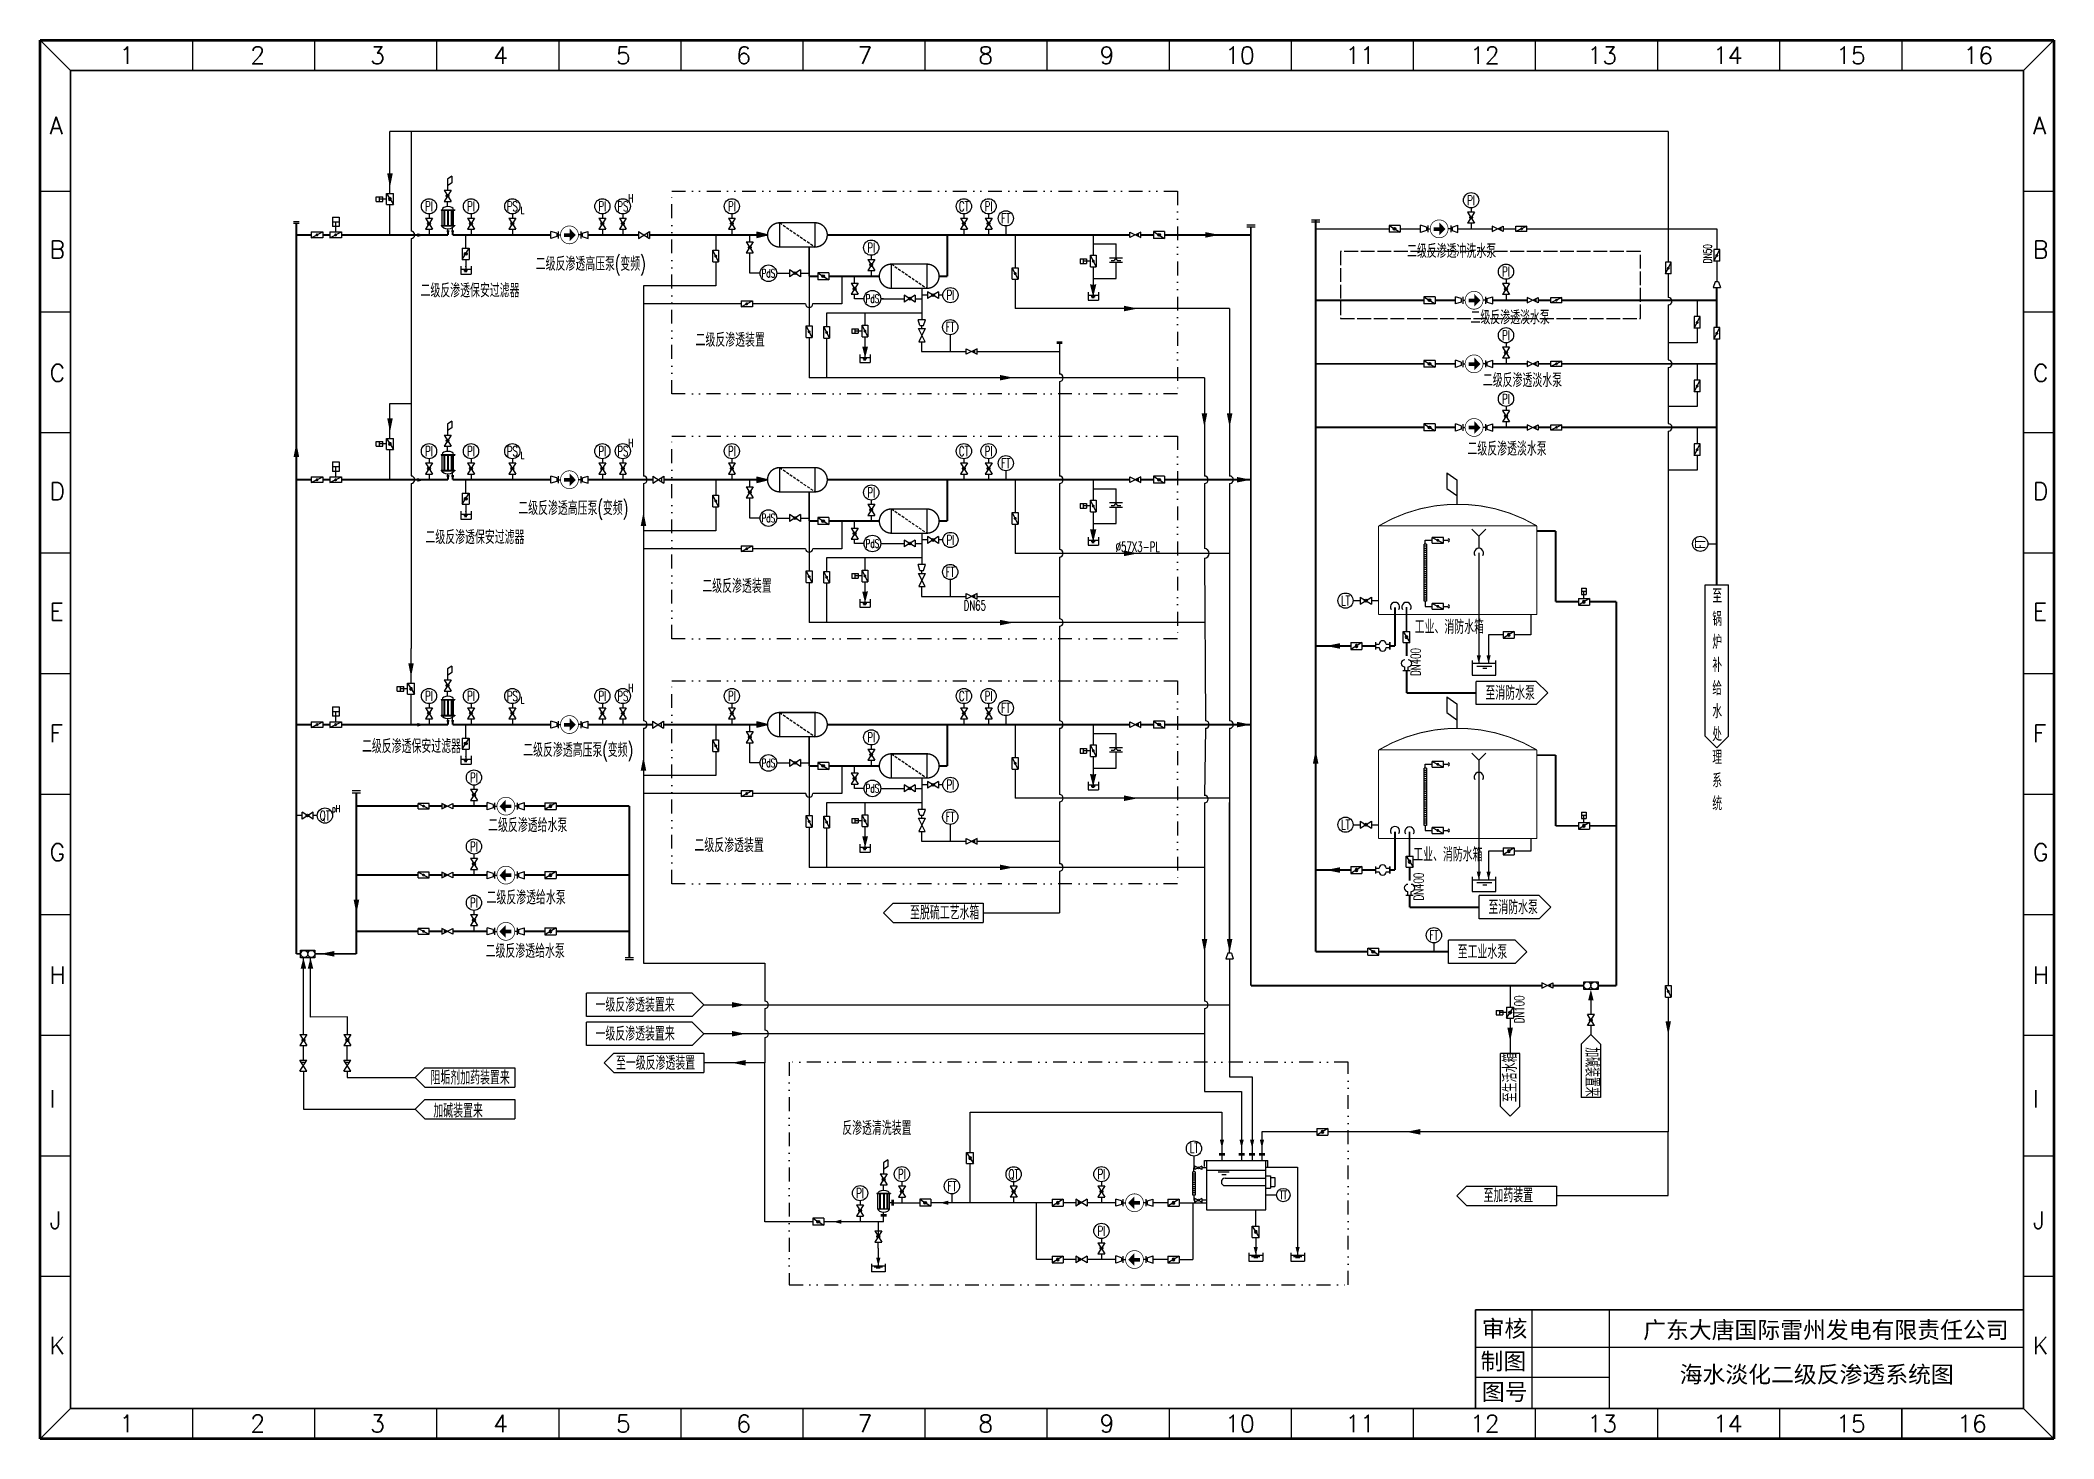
# Model space of a CAD drawing. Header units: millimetres. Extents: x 4389 to 5116, y 17000 to 17505.
import ezdxf
from ezdxf.enums import TextEntityAlignment as Align

# ---------------------------------------------------------------- set-up
doc = ezdxf.new("R2010")
doc.units = ezdxf.units.MM
for name, pattern in [('DASHED', [6, 5, -1]), ('DASHEDX2', [1.5, 1, -0.5]), ('DIVIDE', [1.25, 0.5, -0.25, 0, -0.25, 0, -0.25])]:
    doc.linetypes.add(name, pattern=pattern)
for name, color, linetype in [('1', 1, 'Continuous'), ('3', 1, 'Continuous'), ('B', 6, 'Continuous'), ('cloud', 7, 'Continuous'), ('TEXT', 5, 'Continuous'), ('修改', 7, 'Continuous'), ('手动蝶阀', 7, 'Continuous'), ('明细栏', 7, 'Continuous'), ('气动蝶阀', 7, 'Continuous'), ('生产水', 1, 'Continuous')]:
    doc.layers.add(name, color=color, linetype=linetype)
doc.styles.add('HZ', font='geditxt.shx', dxfattribs={"width": 0.7, "bigfont": 'hztxt1.shx'})
doc.styles.add('样式 1', font='fangsong_GB2312.ttf', dxfattribs={"height": 2})
doc.styles.add('样式 2', font='txt.shx', dxfattribs={"height": 2})

msp = doc.modelspace()

# ---------------------------------------------------------------- texts
at = {"color": 7, "linetype": 'ByBlock', "lineweight": -3, "style": '样式 2'}
for s, height, p in [('1', 6.25, (4417.2, 17496.28)), ('2', 6.25, (4464.45, 17496.28)), ('3', 6.25, (4507.72, 17496.28)), ('4', 6.25, (4552.2, 17496.28)), ('5', 6.25, (4596.51, 17496.28)), ('6', 6.25, (4639.96, 17496.28)), ('7', 6.25, (4683.75, 17496.28)), ('8', 6.25, (4727.38, 17496.28)), ('9', 6.25, (4771.17, 17496.28)), ('10', 6.248, (4816.51, 17496.28)), ('11', 6.248, (4859.96, 17496.28)), ('12', 6.248, (4904.96, 17496.28)), ('13', 6.248, (4947.37, 17496.28)), ('14', 6.248, (4992.72, 17496.28)), ('15', 6.248, (5037.2, 17496.28)), ('16', 6.248, (5083.24, 17496.28)), ('A', 6.25, (4391.98, 17470.88)), ('A', 6.25, (5108.33, 17470.88)), ('B', 6.25, (4391.98, 17426.12)), ('B', 6.25, (5108.33, 17426.12)), ('C', 6.25, (4391.98, 17381.57)), ('C', 6.25, (5108.33, 17381.57)), ('D', 6.25, (4391.98, 17338.84)), ('D', 6.25, (5108.33, 17338.84)), ('E', 6.25, (4391.98, 17295.3)), ('E', 6.25, (5108.33, 17295.3)), ('F', 6.25, (4391.98, 17251.35)), ('F', 6.25, (5108.33, 17251.35)), ('G', 6.25, (4391.98, 17208.41)), ('G', 6.25, (5108.33, 17208.41)), ('H', 6.25, (4391.98, 17164.07)), ('H', 6.25, (5108.33, 17164.07)), ('I', 6.25, (4391.98, 17119.31)), ('I', 6.25, (5108.33, 17119.31)), ('J', 6.25, (4391.98, 17075.57)), ('J', 6.25, (5108.33, 17075.57)), ('K', 6.25, (4391.98, 17030.21)), ('K', 6.25, (5108.33, 17030.21)), ('1', 6.25, (4417.2, 17002.02)), ('2', 6.25, (4464.45, 17002.02)), ('3', 6.25, (4507.72, 17002.02)), ('4', 6.25, (4552.2, 17002.02)), ('5', 6.25, (4596.51, 17002.02)), ('6', 6.25, (4639.96, 17002.02)), ('7', 6.25, (4683.75, 17002.02)), ('8', 6.25, (4727.38, 17002.02)), ('9', 6.25, (4771.17, 17002.02)), ('10', 6.248, (4816.51, 17002.02)), ('11', 6.248, (4859.96, 17002.02)), ('12', 6.248, (4904.96, 17002.02)), ('13', 6.248, (4947.37, 17002.02)), ('14', 6.248, (4992.72, 17002.02)), ('15', 6.248, (5037.2, 17002.02)), ('16', 6.248, (5080.96, 17002.02))]:
    msp.add_text(s, height=height, dxfattribs=at).set_placement(p)
at = {"color": 7, "style": 'HZ', "width": 0.65}
for s, height, p in [('PI', 3.5, (4529, 17444.86)), ('PI', 3.5, (4544.17, 17444.86)), ('PS', 3.5, (4559.1, 17444.86)), ('PI', 3.5, (4591.61, 17444.86)), ('PS', 3.5, (4599.01, 17444.86)), ('PI', 3.5, (4638.39, 17444.86)), ('CT', 3.5, (4722.19, 17444.86)), ('PI', 3.5, (4731.1, 17444.86)), ('PI', 3.5, (4905.39, 17447.05)), ('FT', 3.5, (4737.34, 17440.51)), ('PI', 3.5, (4688.74, 17429.93)), ('PdS', 3, (4651.57, 17420.69)), ('PI', 3.5, (4918, 17421.26)), ('PdS', 3, (4689.15, 17411.5)), ('PI', 3.5, (4717.33, 17412.78)), ('FT', 3.5, (4717.26, 17401.22)), ('PI', 3.5, (4918, 17398.28)), ('PI', 3.5, (4918, 17375.31)), ('PI', 3.5, (4529, 17356.42)), ('PI', 3.5, (4544.17, 17356.42)), ('PS', 3.5, (4559.1, 17356.42)), ('PI', 3.5, (4591.61, 17356.42)), ('PS', 3.5, (4599.01, 17356.42)), ('PI', 3.5, (4638.39, 17356.42)), ('CT', 3.5, (4722.19, 17356.42)), ('PI', 3.5, (4731.1, 17356.42)), ('FT', 3.5, (4737.34, 17352.07)), ('PI', 3.5, (4688.74, 17341.49)), ('PdS', 3, (4651.57, 17332.25)), ('PdS', 3, (4689.15, 17323.06)), ('PI', 3.5, (4717.33, 17324.34)), ('FT', 3.5, (4717.26, 17312.78)), ('LT', 3.5, (4860.02, 17302.43)), ('PI', 3.5, (4529, 17267.97)), ('PI', 3.5, (4544.17, 17267.97)), ('PS', 3.5, (4559.1, 17267.97)), ('PI', 3.5, (4591.61, 17267.97)), ('PS', 3.5, (4599.01, 17267.97)), ('PI', 3.5, (4638.39, 17267.97)), ('CT', 3.5, (4722.19, 17267.97)), ('PI', 3.5, (4731.1, 17267.97)), ('FT', 3.5, (4737.34, 17263.63)), ('PI', 3.5, (4688.74, 17253.04)), ('PdS', 3, (4651.57, 17243.8)), ('PI', 3.5, (4545.24, 17238.52)), ('PdS', 3, (4689.15, 17234.61)), ('PI', 3.5, (4717.33, 17235.9)), ('pH', 2.5, (4495.46, 17227.31)), ('QT', 3.5, (4491.41, 17224.78)), ('FT', 3.5, (4717.26, 17224.33)), ('LT', 3.5, (4860.02, 17221.5)), ('PI', 3.5, (4545.24, 17213.61)), ('PI', 3.5, (4545.24, 17193.3)), ('FT', 3.5, (4891.95, 17181.57)), ('PI', 3.5, (4684.69, 17088.4)), ('PI', 3.5, (4699.8, 17095.26)), ('FT', 3.5, (4717.87, 17090.91)), ('QT', 3.5, (4740.16, 17095.22)), ('PI', 3.5, (4771.87, 17095.26)), ('PI', 3.5, (4771.87, 17074.76))]:
    msp.add_text(s, height=height, dxfattribs=at).set_placement(p, align=Align.MIDDLE_CENTER)
for s, height, p in [('H', 3, (4601.01, 17446.27)), ('L', 2.5, (4562.14, 17442.12)), ('H', 3, (4601.01, 17357.83)), ('L', 2.5, (4562.14, 17353.67)), ('%%C57X3-PL', 3.5, (4777, 17320.11)), ('DN65', 3.5, (4722.09, 17298.92)), ('H', 3, (4601.01, 17269.39)), ('L', 2.5, (4562.14, 17265.23))]:
    msp.add_text(s, height=height, dxfattribs=at).set_placement(p)
msp.add_text('FT', height=3.5, rotation=90, dxfattribs=at).set_placement((4988.16, 17322.95), align=Align.MIDDLE_CENTER)
at = {"color": 0, "linetype": 'Continuous', "style": 'HZ', "width": 0.65}
msp.add_text('LT', height=3.5, dxfattribs=at).set_placement((4805.37, 17104.77), align=Align.MIDDLE_CENTER)
at = {"color": 7, "style": 'HZ', "text_generation_flag": 2, "width": 0.65}
msp.add_text('TT', height=3, dxfattribs=at).set_placement((4837.57, 17087.72), align=Align.MIDDLE_CENTER)
at = {"color": 0, "char_height": 6.048, "width": 199.0653, "attachment_point": 5, "style": '样式 1'}
for s, insert in [('{\\fFangSong_GB2312|b0|i0|c134|p49;审核}', (4917.44, 17039.15)), ('广东大唐国际雷州发电有限责任公司', (5033.53, 17038.62)), ('{\\fFangSong_GB2312|b0|i0|c134|p49;制图}', (4917.03, 17027.36)), ('海水淡化二级反渗透系统图', (5030.22, 17022.6)), ('{\\fFangSong_GB2312|b0|i0|c134|p49;图号}', (4917.54, 17016.32))]:
    msp.add_mtext(s, dxfattribs=dict(at, insert=insert))
at = {"layer": '1', "color": 7, "style": 'HZ', "width": 0.65}
for s, p in [('至消防水泵', (4910.56, 17266.59)), ('至脱硫工艺水箱', (4702.75, 17187.22)), ('至消防水泵', (4911.65, 17189.17)), ('至工业水泵', (4900.55, 17173.09)), ('一级反渗透装置来', (4589.15, 17153.91)), ('一级反渗透装置来', (4589.15, 17143.47)), ('至一级反渗透装置', (4596.53, 17132.92)), ('阻垢剂加药装置来', (4529.56, 17127.61)), ('加碱装置来', (4530.57, 17115.65)), ('至加药装置', (4909.89, 17085.06))]:
    msp.add_text(s, height=5, dxfattribs=at).set_placement(p)
at = {"layer": '1', "color": 0, "style": 'HZ', "width": 0.65}
msp.add_text('加碱装置来', height=5, rotation=270, dxfattribs=at).set_placement((4946.6, 17141.11))
at = {"layer": '1', "color": 7, "style": 'HZ', "width": 0.65}
msp.add_text('至生活水箱', height=5, rotation=90, dxfattribs=at).set_placement((4921.94, 17121.27, 0))
at = {"layer": '手动蝶阀', "style": 'HZ', "width": 0.65}
for p in [(4887.1, 17275.22), (4888.2, 17194.11)]:
    msp.add_text('DN400', height=3.5, rotation=90, dxfattribs=at).set_placement(p)
at = {"layer": '手动蝶阀', "color": 7, "style": 'HZ', "width": 0.65}
msp.add_text('DN100', height=3.5, rotation=90, dxfattribs=at).set_placement((4924.56, 17149.76))
at = {"layer": '明细栏', "color": 7, "style": 'HZ', "width": 0.65}
for s, p in [('二级反渗透高压泵(变频)', (4567.56, 17421.58)), ('二级反渗透冲洗水泵', (4882.27, 17426.2, 1.6)), ('二级反渗透保安过滤器', (4525.94, 17411.95)), ('二级反渗透淡水泵', (4905.19, 17402.23)), ('二级反渗透装置', (4625.28, 17394.1)), ('二级反渗透淡水泵', (4909.64, 17379.54)), ('二级反渗透淡水泵', (4904.07, 17354.78)), ('二级反渗透高压泵(变频)', (4561.25, 17333.34)), ('二级反渗透保安过滤器', (4527.72, 17322.83)), ('二级反渗透装置', (4627.73, 17305.19)), ('工业、消防水箱', (4885.02, 17290.42)), ('二级反渗透保安过滤器', (4504.8, 17247.32)), ('二级反渗透高压泵(变频)', (4563.01, 17245.96)), ('二级反渗透给水泵', (4550.35, 17218.8)), ('二级反渗透装置', (4624.88, 17211.56)), ('工业、消防水箱', (4884.49, 17208.22)), ('二级反渗透给水泵', (4549.77, 17192.69)), ('二级反渗透给水泵', (4549.46, 17173.36)), ('反渗透清洗装置', (4678.25, 17109.39))]:
    msp.add_text(s, height=5, dxfattribs=at).set_placement(p)
at = {"layer": '气动蝶阀', "color": 7, "style": 'HZ', "width": 0.65}
msp.add_text('DN50', height=3, rotation=90, dxfattribs=at).set_placement((4992.3, 17424.28))
at = {"layer": '生产水', "insert": (4992.52, 17306.64), "char_height": 5, "attachment_point": 1, "style": 'HZ'}
msp.add_mtext_dynamic_manual_height_columns('{\\C0;至\\P锅\\P炉\\P补\\P给\\P水\\P处\\P理\\P系\\P统}', width=8.4, gutter_width=17.5, heights=[0], dxfattribs=at)

# ---------------------------------------------------------------- blocks, each defined once
blk = doc.blocks.new('A$C4607793D')
at = {"layer": '1', "color": 3}
blk.add_lwpolyline([(1, 5, 0, 2, 0), (1, 0, 2, 2, 0)], format="xyseb", dxfattribs=at)
blk = doc.blocks.new('A$C17911FE2')
h = blk.add_hatch(color=0)
edge = h.paths.add_edge_path()
edge.add_arc((1.25, 2), 0.5, 0, 360)
at = {"color": 0}
for p, q in [((0, 0), (2.5, 4)), ((0, 4), (0, 0)), ((0, 4), (2.5, 4)), ((0, 0), (2.5, 0)), ((2.5, 4), (2.5, 0))]:
    blk.add_line(p, q, dxfattribs=at)
blk.add_circle((1.25, 2), 0.5, dxfattribs=at)
blk = doc.blocks.new('A$C38862A56')
at = {"color": 0}
for p, q in [((0, 0), (4, 2.5)), ((0, 2.5), (0, 0)), ((0, 2.5), (4, 0)), ((3.17, 1.98), (3.17, 0.52)), ((4, 2.5), (4, 0))]:
    blk.add_line(p, q, dxfattribs=at)
blk = doc.blocks.new('A$C73E33F1F')
at = {"color": 7}
for p, q in [((0, 0), (0, 2.56)), ((2.09, 1.92), (2.09, 0.64))]:
    blk.add_line(p, q, dxfattribs=at)
at = {"color": 0}
for p, q in [((2.09, 1.92), (0, 2.56)), ((2.09, 0.64), (0, 0))]:
    blk.add_line(p, q, dxfattribs=at)
blk = doc.blocks.new('A$C44DA49FD')
at = {"color": 0, "const_width": 0.25}
blk.add_lwpolyline([(7.34, 3.36, 1), (0.88, 3.36, 1), (7.34, 3.36, -1)], format="xyb", dxfattribs=at)
at = {"color": 7}
for points in [[(4.22, 3.96), (2.11, 3.96), (4.22, 2.64), (2.11, 2.64)], [(6.42, 3.3), (4.22, 5.62), (4.22, 1.1)]]:
    blk.add_solid(points, dxfattribs=at)
at = {"layer": '修改', "color": 0}
for p, q in [((0, 4.61), (0, 2.11)), ((0, 3.36), (0.91, 3.36)), ((8.26, 3.36), (7.34, 3.36)), ((8.26, 4.61), (8.26, 2.11))]:
    blk.add_line(p, q, dxfattribs=at)
blk = doc.blocks.new('A$C18D411D0')
at = {"color": 7}
blk.add_line((2.5, 8.61), (2.5, 2.14), dxfattribs=at)
at = {"color": 0}
for p, q in [((0, 3), (0, 0)), ((0, 2.14), (5, 2.14)), ((0, 0), (5, 0)), ((1, 1.75), (4, 1.75)), ((1.77, 1.39), (3.27, 1.39)), ((5, 3), (5, 0))]:
    blk.add_line(p, q, dxfattribs=at)
at = {"color": 7}
blk.add_lwpolyline([(2.5, 5.14, 1.5, 0, 0), (2.5, 2.14, 0, 0, 0)], format="xyseb", dxfattribs=at)
blk = doc.blocks.new('A$C5F8C66DE')
blk.add_hatch(color=0).paths.add_polyline_path([(3.17, 0.52), (3.17, 1.98), (2, 1.25)])
at = {"color": 0}
for p, q in [((0, 2.5), (4, 0)), ((0, 2.5), (0, 0)), ((0, 0), (4, 2.5)), ((3.17, 1.98), (3.17, 0.52)), ((4, 2.5), (4, 0))]:
    blk.add_line(p, q, dxfattribs=at)
blk = doc.blocks.new('A$C10D062EE')
at = {"layer": '气动蝶阀', "color": 7}
for p, q in [((0, 2.83), (2.37, 2.83)), ((0, 2.83), (0, 1.17)), ((0, 1.17), (2.37, 1.17)), ((1.15, 2.83), (1.15, 1.17)), ((3.73, 2), (1.15, 2)), ((2.37, 2.83), (2.37, 1.17))]:
    blk.add_line(p, q, dxfattribs=at)
at = {"color": 0}
blk.add_blockref('A$C17911FE2', (3.73, 0), dxfattribs=at)

# ---------------------------------------------------------------- hatches: boundary and pattern name
h = msp.add_hatch(color=0)
edge = h.paths.add_edge_path()
edge.add_arc((4535.72, 17448.65), 0.5, 0, 360)
h = msp.add_hatch(color=0)
edge = h.paths.add_edge_path()
edge.add_arc((4529, 17438.61), 0.5, 0, 360)
h = msp.add_hatch(color=0)
edge = h.paths.add_edge_path()
edge.add_arc((4544.17, 17438.61), 0.5, 0, 360)
h = msp.add_hatch(color=0)
edge = h.paths.add_edge_path()
edge.add_arc((4559.1, 17438.61), 0.5, 0, 360)
h = msp.add_hatch(color=0)
edge = h.paths.add_edge_path()
edge.add_arc((4591.61, 17438.61), 0.5, 0, 360)
h = msp.add_hatch(color=0)
edge = h.paths.add_edge_path()
edge.add_arc((4599.01, 17438.61), 0.5, 0, 360)
h = msp.add_hatch(color=0)
edge = h.paths.add_edge_path()
edge.add_arc((4638.39, 17438.61), 0.5, 0, 360)
h = msp.add_hatch(color=0)
edge = h.paths.add_edge_path()
edge.add_arc((4722.19, 17438.61), 0.5, 0, 360)
h = msp.add_hatch(color=0)
edge = h.paths.add_edge_path()
edge.add_arc((4731.1, 17438.61), 0.5, 0, 360)
h = msp.add_hatch(color=0)
edge = h.paths.add_edge_path()
edge.add_arc((4905.39, 17440.8), 0.5, 0, 360)
for points in [[(4785.28, 17435.11), (4784.14, 17434.54), (4785.28, 17433.97)], [(4916.17, 17436.16), (4915.02, 17436.73), (4916.17, 17437.3)], [(4928.77, 17410.37), (4927.63, 17410.94), (4928.77, 17411.52)], [(4726.12, 17392.98), (4724.98, 17392.4), (4726.12, 17391.83)], [(4928.77, 17387.4), (4927.63, 17387.97), (4928.77, 17388.54)], [(4928.77, 17364.42), (4927.63, 17364.99), (4928.77, 17365.57)], [(4785.28, 17346.67), (4784.14, 17346.1), (4785.28, 17345.52)], [(4726.12, 17304.53), (4724.98, 17303.96), (4726.12, 17303.39)], [(4785.28, 17258.22), (4784.14, 17257.65), (4785.28, 17257.08)], [(4534.46, 17227.63), (4535.61, 17228.2), (4534.46, 17228.77)], [(4726.12, 17216.09), (4724.98, 17215.52), (4726.12, 17214.95)], [(4534.46, 17202.72), (4535.61, 17203.29), (4534.46, 17203.87)], [(4534.46, 17182.41), (4535.61, 17182.98), (4534.46, 17183.56)], [(4934.03, 17162.82), (4932.89, 17163.39), (4934.03, 17163.97)]]:
    msp.add_hatch(color=256).paths.add_polyline_path(points)
h = msp.add_hatch(color=0)
edge = h.paths.add_edge_path()
edge.add_arc((4644.84, 17430), 0.5, 0, 360)
h = msp.add_hatch(color=0)
edge = h.paths.add_edge_path()
edge.add_arc((4661.21, 17420.69), 0.5, 0, 360)
h = msp.add_hatch(color=0)
edge = h.paths.add_edge_path()
edge.add_arc((4688.74, 17423.68), 0.5, 0, 360)
h = msp.add_hatch(color=0)
edge = h.paths.add_edge_path()
edge.add_arc((4682.73, 17415.07), 0.5, 0, 360)
h = msp.add_hatch(color=0)
edge = h.paths.add_edge_path()
edge.add_arc((4702.64, 17411.5), 0.5, 0, 360)
h = msp.add_hatch(color=0)
edge = h.paths.add_edge_path()
edge.add_arc((4711.08, 17412.78), 0.5, 0, 360)
h = msp.add_hatch(color=0)
edge = h.paths.add_edge_path()
edge.add_arc((4918, 17415.01), 0.5, 0, 360)
h = msp.add_hatch(color=0)
edge = h.paths.add_edge_path()
edge.add_arc((4918, 17392.03), 0.5, 0, 360)
h = msp.add_hatch(color=0)
edge = h.paths.add_edge_path()
edge.add_arc((4918, 17369.06), 0.5, 0, 360)
h = msp.add_hatch(color=0)
edge = h.paths.add_edge_path()
edge.add_arc((4535.72, 17360.21), 0.5, 0, 360)
h = msp.add_hatch(color=0)
edge = h.paths.add_edge_path()
edge.add_arc((4529, 17350.17), 0.5, 0, 360)
h = msp.add_hatch(color=0)
edge = h.paths.add_edge_path()
edge.add_arc((4544.17, 17350.17), 0.5, 0, 360)
h = msp.add_hatch(color=0)
edge = h.paths.add_edge_path()
edge.add_arc((4559.1, 17350.17), 0.5, 0, 360)
h = msp.add_hatch(color=0)
edge = h.paths.add_edge_path()
edge.add_arc((4591.61, 17350.17), 0.5, 0, 360)
h = msp.add_hatch(color=0)
edge = h.paths.add_edge_path()
edge.add_arc((4599.01, 17350.17), 0.5, 0, 360)
h = msp.add_hatch(color=0)
edge = h.paths.add_edge_path()
edge.add_arc((4638.39, 17350.17), 0.5, 0, 360)
h = msp.add_hatch(color=0)
edge = h.paths.add_edge_path()
edge.add_arc((4722.19, 17350.17), 0.5, 0, 360)
h = msp.add_hatch(color=0)
edge = h.paths.add_edge_path()
edge.add_arc((4731.1, 17350.17), 0.5, 0, 360)
h = msp.add_hatch(color=0)
edge = h.paths.add_edge_path()
edge.add_arc((4644.84, 17341.56), 0.5, 0, 360)
h = msp.add_hatch(color=0)
edge = h.paths.add_edge_path()
edge.add_arc((4661.21, 17332.25), 0.5, 0, 360)
h = msp.add_hatch(color=0)
edge = h.paths.add_edge_path()
edge.add_arc((4688.74, 17335.24), 0.5, 0, 360)
h = msp.add_hatch(color=0)
edge = h.paths.add_edge_path()
edge.add_arc((4682.73, 17326.63), 0.5, 0, 360)
h = msp.add_hatch(color=0)
edge = h.paths.add_edge_path()
edge.add_arc((4702.64, 17323.06), 0.5, 0, 360)
h = msp.add_hatch(color=0)
edge = h.paths.add_edge_path()
edge.add_arc((4711.08, 17324.34), 0.5, 0, 360)
h = msp.add_hatch(color=0)
edge = h.paths.add_edge_path()
edge.add_arc((4867.38, 17302.43), 0.5, 0, 360)
h = msp.add_hatch(color=0)
edge = h.paths.add_edge_path()
edge.add_arc((4535.72, 17271.77), 0.5, 0, 360)
h = msp.add_hatch(color=0)
edge = h.paths.add_edge_path()
edge.add_arc((4529, 17261.72), 0.5, 0, 360)
h = msp.add_hatch(color=0)
edge = h.paths.add_edge_path()
edge.add_arc((4544.17, 17261.72), 0.5, 0, 360)
h = msp.add_hatch(color=0)
edge = h.paths.add_edge_path()
edge.add_arc((4559.1, 17261.72), 0.5, 0, 360)
h = msp.add_hatch(color=0)
edge = h.paths.add_edge_path()
edge.add_arc((4591.61, 17261.72), 0.5, 0, 360)
h = msp.add_hatch(color=0)
edge = h.paths.add_edge_path()
edge.add_arc((4599.01, 17261.72), 0.5, 0, 360)
h = msp.add_hatch(color=0)
edge = h.paths.add_edge_path()
edge.add_arc((4638.39, 17261.72), 0.5, 0, 360)
h = msp.add_hatch(color=0)
edge = h.paths.add_edge_path()
edge.add_arc((4722.19, 17261.72), 0.5, 0, 360)
h = msp.add_hatch(color=0)
edge = h.paths.add_edge_path()
edge.add_arc((4731.1, 17261.72), 0.5, 0, 360)
h = msp.add_hatch(color=0)
edge = h.paths.add_edge_path()
edge.add_arc((4644.84, 17253.12), 0.5, 0, 360)
h = msp.add_hatch(color=0)
edge = h.paths.add_edge_path()
edge.add_arc((4661.21, 17243.8), 0.5, 0, 360)
h = msp.add_hatch(color=0)
edge = h.paths.add_edge_path()
edge.add_arc((4688.74, 17246.79), 0.5, 0, 360)
h = msp.add_hatch(color=0)
edge = h.paths.add_edge_path()
edge.add_arc((4682.73, 17238.19), 0.5, 0, 360)
h = msp.add_hatch(color=0)
edge = h.paths.add_edge_path()
edge.add_arc((4711.08, 17235.9), 0.5, 0, 360)
h = msp.add_hatch(color=0)
edge = h.paths.add_edge_path()
edge.add_arc((4545.24, 17232.27), 0.5, 0, 360)
h = msp.add_hatch(color=0)
edge = h.paths.add_edge_path()
edge.add_arc((4702.64, 17234.61), 0.5, 0, 360)
h = msp.add_hatch(color=0)
edge = h.paths.add_edge_path()
edge.add_arc((4485.16, 17224.78), 0.5, 0, 360)
h = msp.add_hatch(color=0)
edge = h.paths.add_edge_path()
edge.add_arc((4867.38, 17221.5), 0.5, 0, 360)
h = msp.add_hatch(color=0)
edge = h.paths.add_edge_path()
edge.add_arc((4545.24, 17207.36), 0.5, 0, 360)
h = msp.add_hatch(color=0)
edge = h.paths.add_edge_path()
edge.add_arc((4545.24, 17187.05), 0.5, 0, 360)
h = msp.add_hatch(color=0)
edge = h.paths.add_edge_path()
edge.add_arc((4693.21, 17093.36), 0.5, 0, 360)
h = msp.add_hatch(color=0)
edge = h.paths.add_edge_path()
edge.add_arc((4699.8, 17089.01), 0.5, 0, 360)
h = msp.add_hatch(color=0)
edge = h.paths.add_edge_path()
edge.add_arc((4740.16, 17088.97), 0.5, 0, 360)
h = msp.add_hatch(color=0)
edge = h.paths.add_edge_path()
edge.add_arc((4771.87, 17089.01), 0.5, 0, 360)
h = msp.add_hatch(color=0)
edge = h.paths.add_edge_path()
edge.add_arc((4684.69, 17082.15), 0.5, 0, 360)
h = msp.add_hatch(color=0)
edge = h.paths.add_edge_path()
edge.add_arc((4691.28, 17072.74), 0.5, 0, 360)
h = msp.add_hatch(color=0)
edge = h.paths.add_edge_path()
edge.add_arc((4771.87, 17068.51), 0.5, 0, 360)
at = {"layer": '1'}
h = msp.add_hatch(color=0, dxfattribs=at)
edge = h.paths.add_edge_path()
edge.add_arc((4948.65, 17150.91), 0.5, 0, 360)
h = msp.add_hatch(color=0, dxfattribs=at)
edge = h.paths.add_edge_path()
edge.add_arc((4483.64, 17143.68), 0.5, 0, 360)
h = msp.add_hatch(color=0, dxfattribs=at)
edge = h.paths.add_edge_path()
edge.add_arc((4499.5, 17143.68), 0.5, 0, 360)

# ---------------------------------------------------------------- linework, layer by layer
at = {"color": 7, "linetype": 'ByBlock', "lineweight": 50}
for p, q in [((4388.59, 17504.84), (5115.83, 17504.84)), ((4388.59, 16999.7), (4388.59, 17504.84)), ((5115.83, 17504.84), (5115.83, 16999.7)), ((5115.83, 16999.7), (4388.59, 16999.7))]:
    msp.add_line(p, q, dxfattribs=at)
at = {"color": 7, "linetype": 'ByBlock', "lineweight": -3}
for p, q in [((4399.48, 17493.96), (4388.59, 17504.84)), ((4443.57, 17504.84), (4443.57, 17493.96)), ((4487.66, 17504.84), (4487.66, 17493.96)), ((4531.75, 17504.84), (4531.75, 17493.96)), ((4575.85, 17504.84), (4575.85, 17493.96)), ((4619.94, 17504.84), (4619.94, 17493.96)), ((4664.03, 17504.84), (4664.03, 17493.96)), ((4708.12, 17504.84), (4708.12, 17493.96)), ((4752.21, 17504.84), (4752.21, 17493.96)), ((4796.3, 17504.84), (4796.3, 17493.96)), ((4840.39, 17504.84), (4840.39, 17493.96)), ((4884.48, 17504.84), (4884.48, 17493.96)), ((4928.58, 17504.84), (4928.58, 17493.96)), ((4972.74, 17504.84), (4972.74, 17493.96)), ((5016.83, 17504.84), (5016.83, 17493.96)), ((5060.92, 17504.84), (5060.92, 17493.96)), ((5104.94, 17493.96), (5115.83, 17504.84)), ((4399.48, 17450.16), (4388.59, 17450.16)), ((5115.83, 17450.16), (5104.94, 17450.16)), ((5115.83, 17450.16), (5104.94, 17450.16)), ((4399.48, 17406.62), (4388.59, 17406.62)), ((5115.83, 17406.62), (5104.94, 17406.62)), ((4399.48, 17363.07), (4388.59, 17363.07)), ((5115.83, 17363.07), (5104.94, 17363.07)), ((4399.48, 17319.52), (4388.59, 17319.52)), ((5115.83, 17319.52), (5104.94, 17319.52)), ((4399.48, 17275.98), (4388.59, 17275.98)), ((5115.83, 17275.98), (5104.94, 17275.98)), ((4399.48, 17232.43), (4388.59, 17232.43)), ((5115.83, 17232.43), (5104.94, 17232.43)), ((4399.48, 17188.88), (4388.59, 17188.88)), ((5115.83, 17188.88), (5104.94, 17188.88)), ((4399.48, 17145.34), (4388.59, 17145.34)), ((5115.83, 17145.34), (5104.94, 17145.34)), ((4399.48, 17101.79), (4388.59, 17101.79)), ((5115.83, 17101.79), (5104.94, 17101.79)), ((4399.48, 17058.24), (4388.59, 17058.24)), ((5115.83, 17058.24), (5104.94, 17058.24)), ((4399.48, 17010.58), (4388.59, 16999.7)), ((4443.57, 17010.58), (4443.57, 16999.7)), ((4443.57, 17010.58), (4443.57, 16999.7)), ((4487.66, 17010.58), (4487.66, 16999.7)), ((4531.75, 17010.58), (4531.75, 16999.7)), ((4575.85, 17010.58), (4575.85, 16999.7)), ((4619.94, 17010.58), (4619.94, 16999.7)), ((4664.03, 17010.58), (4664.03, 16999.7)), ((4708.12, 17010.58), (4708.12, 16999.7)), ((4752.21, 17010.58), (4752.21, 16999.7)), ((4796.3, 17010.58), (4796.3, 16999.7)), ((4840.39, 17010.58), (4840.39, 16999.7)), ((4884.48, 17010.58), (4884.48, 16999.7)), ((4928.58, 17010.58), (4928.58, 16999.7)), ((4928.58, 17010.58), (4928.58, 16999.7)), ((4972.67, 17010.58), (4972.67, 16999.7)), ((4972.74, 17010.58), (4972.74, 16999.7)), ((5016.76, 17010.58), (5016.76, 16999.7)), ((5016.83, 17010.58), (5016.83, 16999.7)), ((5060.85, 17010.58), (5060.85, 16999.7)), ((5060.92, 17010.58), (5060.92, 16999.7)), ((5104.94, 17010.58), (5115.83, 16999.7))]:
    msp.add_line(p, q, dxfattribs=at)
at = {"color": 7, "linetype": 'ByBlock', "lineweight": 30}
for p, q in [((4399.48, 17493.96), (5104.94, 17493.96)), ((4399.48, 17010.58), (4399.48, 17493.96)), ((5104.94, 17493.96), (5104.94, 17010.58)), ((5104.94, 17046.24), (4906.97, 17046.24)), ((5104.94, 17010.58), (4399.48, 17010.58))]:
    msp.add_line(p, q, dxfattribs=at)
at = {"color": 7}
for p, q in [((4514.91, 17449.49), (4514.91, 17471.94)), ((4537.22, 17455.7), (4535.72, 17454.64)), ((4535.72, 17454.64), (4535.72, 17450.65)), ((4537.22, 17453.32), (4535.72, 17452.27)), ((4514.91, 17434.54), (4514.91, 17445.49)), ((4632.57, 17434.54), (4632.57, 17429)), ((4644.84, 17432), (4644.84, 17434.54)), ((4651.27, 17434.54), (4647.42, 17435.5)), ((4647.42, 17435.5), (4647.42, 17433.57)), ((4647.42, 17433.57), (4651.27, 17434.54)), ((4740.72, 17434.54), (4740.72, 17422.69)), ((4768.92, 17434.54), (4768.92, 17427.19)), ((4786.14, 17435.54), (4782.14, 17433.54)), ((4782.14, 17435.54), (4786.14, 17433.54)), ((4782.14, 17433.54), (4782.14, 17435.54)), ((4782.14, 17433.54), (4782.14, 17435.54)), ((4786.14, 17433.54), (4786.14, 17435.54)), ((4917.02, 17435.73), (4913.02, 17437.73)), ((4913.02, 17435.73), (4917.02, 17437.73)), ((4913.02, 17437.73), (4913.02, 17435.73)), ((4913.02, 17437.73), (4913.02, 17435.73)), ((4917.02, 17437.73), (4917.02, 17435.73)), ((4917.02, 17436.73), (4921.59, 17436.73)), ((4921.59, 17435.73), (4921.59, 17437.73)), ((4925.58, 17437.73), (4921.59, 17435.73)), ((4925.58, 17435.73), (4925.58, 17437.73)), ((4925.58, 17435.73), (4925.58, 17437.73)), ((4644.84, 17420.69), (4644.84, 17428)), ((4768.92, 17431.27), (4777.15, 17431.27)), ((4774.76, 17426.26), (4779.54, 17426.26)), ((4774.76, 17424.66), (4779.54, 17424.66)), ((4775.44, 17425.28), (4776.53, 17425.28)), ((4777.15, 17426.26), (4777.15, 17431.27)), ((4777.15, 17418.78), (4777.15, 17424.66)), ((4777.6, 17425.28), (4778.83, 17425.28)), ((4648.57, 17420.69), (4644.84, 17420.69)), ((4654.57, 17420.69), (4659.21, 17420.69)), ((4663.21, 17420.69), (4666.36, 17420.69)), ((4666.3, 17419.61), (4666.3, 17413.39)), ((4666.3, 17419.61), (4666.3, 17401.67)), ((4678.07, 17419.61), (4678.07, 17409.63)), ((4682.73, 17417.07), (4682.73, 17419.61)), ((4768.92, 17422.99), (4768.92, 17412.74)), ((4768.92, 17418.78), (4777.15, 17418.78)), ((4682.73, 17411.5), (4682.73, 17413.07)), ((4686.15, 17411.5), (4682.73, 17411.5)), ((4693.15, 17411.5), (4692.15, 17411.5)), ((4692.15, 17411.5), (4700.64, 17411.5)), ((4704.64, 17411.5), (4707.01, 17411.5)), ((4707.01, 17415.23), (4707.01, 17403.9)), ((4767.95, 17416.6), (4768.92, 17412.74)), ((4768.92, 17412.74), (4769.88, 17416.6)), ((4929.63, 17409.94), (4925.63, 17411.94)), ((4925.63, 17409.94), (4929.63, 17411.94)), ((4925.63, 17411.94), (4925.63, 17409.94)), ((4925.63, 17411.94), (4925.63, 17409.94)), ((4929.63, 17411.94), (4929.63, 17409.94)), ((4934.19, 17409.94), (4934.19, 17411.94)), ((4938.19, 17411.94), (4934.19, 17409.94)), ((4938.19, 17409.94), (4938.19, 17411.94)), ((4938.19, 17409.94), (4938.19, 17411.94)), ((4987.03, 17410.94), (4987.03, 17405.02)), ((4641.69, 17409.63), (4606.46, 17409.63)), ((4665.01, 17409.63), (4645.89, 17409.63)), ((4678.07, 17409.63), (4667.52, 17409.63)), ((4686.45, 17406.28), (4686.45, 17401.92)), ((4708.29, 17403.9), (4705.73, 17403.9)), ((4745.72, 17407.94), (4740.72, 17407.94)), ((4818.17, 17407.94), (4745.49, 17407.94)), ((4666.3, 17397.47), (4666.3, 17382.95)), ((4686.45, 17397.72), (4686.45, 17390.27)), ((4708.22, 17395.93), (4705.76, 17400.7)), ((4705.76, 17400.7), (4708.22, 17400.7)), ((4708.22, 17400.7), (4705.89, 17395.93)), ((4705.89, 17395.93), (4708.22, 17395.93)), ((4706.33, 17401.81), (4707.61, 17401.81)), ((4717.26, 17398.47), (4717.26, 17392.4)), ((4755.73, 17395.91), (4757.73, 17395.91)), ((4686.45, 17390.27), (4687.41, 17394.12)), ((4706.93, 17392.4), (4722.98, 17392.4)), ((4726.98, 17393.4), (4722.98, 17391.4)), ((4722.98, 17393.4), (4726.98, 17391.4)), ((4722.98, 17391.4), (4722.98, 17393.4)), ((4722.98, 17391.4), (4722.98, 17393.4)), ((4726.98, 17391.4), (4726.98, 17393.4)), ((4726.98, 17392.4), (4756.73, 17392.4)), ((4755.73, 17395.41), (4757.73, 17395.41)), ((4929.63, 17386.97), (4925.63, 17388.97)), ((4925.63, 17386.97), (4929.63, 17388.97)), ((4925.63, 17388.97), (4925.63, 17386.97)), ((4925.63, 17388.97), (4925.63, 17386.97)), ((4929.63, 17388.97), (4929.63, 17386.97)), ((4934.19, 17386.97), (4934.19, 17388.97)), ((4938.19, 17388.97), (4934.19, 17386.97)), ((4938.19, 17386.97), (4938.19, 17388.97)), ((4938.19, 17386.97), (4938.19, 17388.97)), ((4809.07, 17382.95), (4666.3, 17382.95)), ((4987.03, 17387.97), (4987.03, 17382.05)), ((4514.91, 17361.05), (4514.91, 17373.59)), ((4537.22, 17367.26), (4535.72, 17366.2)), ((4535.72, 17366.2), (4535.72, 17362.21)), ((4537.22, 17364.88), (4535.72, 17363.83)), ((4929.63, 17363.99), (4925.63, 17365.99)), ((4925.63, 17363.99), (4929.63, 17365.99)), ((4925.63, 17365.99), (4925.63, 17363.99)), ((4925.63, 17365.99), (4925.63, 17363.99)), ((4929.63, 17365.99), (4929.63, 17363.99)), ((4934.19, 17363.99), (4934.19, 17365.99)), ((4938.19, 17365.99), (4934.19, 17363.99)), ((4938.19, 17363.99), (4938.19, 17365.99)), ((4938.19, 17363.99), (4938.19, 17365.99)), ((4987.03, 17364.99), (4987.03, 17359.07)), ((4514.91, 17346.1), (4514.91, 17357.05)), ((4632.57, 17346.1), (4632.57, 17340.56)), ((4644.84, 17343.56), (4644.84, 17346.1)), ((4651.27, 17346.1), (4647.42, 17347.06)), ((4647.42, 17347.06), (4647.42, 17345.13)), ((4647.42, 17345.13), (4651.27, 17346.1)), ((4740.72, 17346.1), (4740.72, 17334.25)), ((4768.92, 17346.1), (4768.92, 17338.74)), ((4786.14, 17347.09), (4782.14, 17345.1)), ((4782.14, 17347.09), (4786.14, 17345.1)), ((4782.14, 17345.1), (4782.14, 17347.09)), ((4782.14, 17345.1), (4782.14, 17347.09)), ((4786.14, 17345.1), (4786.14, 17347.09)), ((4644.84, 17332.25), (4644.84, 17339.56)), ((4768.92, 17342.83), (4777.15, 17342.83)), ((4774.76, 17337.82), (4779.54, 17337.82)), ((4777.15, 17337.82), (4777.15, 17342.83)), ((4648.57, 17332.25), (4644.84, 17332.25)), ((4654.57, 17332.25), (4659.21, 17332.25)), ((4663.21, 17332.25), (4666.36, 17332.25)), ((4666.3, 17331.16), (4666.3, 17324.94)), ((4666.3, 17331.16), (4666.3, 17313.22)), ((4678.07, 17331.16), (4678.07, 17321.19)), ((4682.73, 17328.63), (4682.73, 17331.16)), ((4768.92, 17334.55), (4768.92, 17324.3)), ((4768.92, 17330.34), (4777.15, 17330.34)), ((4774.76, 17336.22), (4779.54, 17336.22)), ((4775.44, 17336.83), (4776.53, 17336.83)), ((4777.15, 17330.34), (4777.15, 17336.22)), ((4777.6, 17336.83), (4778.83, 17336.83)), ((4682.73, 17323.06), (4682.73, 17324.63)), ((4686.15, 17323.06), (4682.73, 17323.06)), ((4692.15, 17323.06), (4700.64, 17323.06)), ((4704.64, 17323.06), (4707.01, 17323.06)), ((4707.01, 17326.79), (4707.01, 17315.46)), ((4767.95, 17328.15), (4768.92, 17324.3)), ((4768.92, 17324.3), (4769.88, 17328.15)), ((4891.29, 17325.28), (4895.48, 17323.18)), ((4891.29, 17323.18), (4891.29, 17325.28)), ((4891.29, 17323.18), (4891.29, 17325.28)), ((4895.48, 17323.18), (4895.48, 17325.28)), ((4641.69, 17321.19), (4606.46, 17321.19)), ((4665.01, 17321.19), (4645.89, 17321.19)), ((4678.07, 17321.19), (4667.59, 17321.19)), ((4686.45, 17317.84), (4686.45, 17313.47)), ((4746.57, 17319.5), (4740.72, 17319.5)), ((4818.17, 17319.5), (4745.49, 17319.5)), ((4666.3, 17309.02), (4666.3, 17294.51)), ((4686.45, 17309.28), (4686.45, 17301.82)), ((4708.29, 17315.46), (4705.73, 17315.46)), ((4708.22, 17307.48), (4705.76, 17312.25)), ((4705.76, 17312.25), (4708.22, 17312.25)), ((4708.22, 17312.25), (4705.89, 17307.48)), ((4706.33, 17313.37), (4707.61, 17313.37)), ((4717.26, 17310.03), (4717.26, 17303.96)), ((4686.45, 17301.82), (4687.41, 17305.68)), ((4705.89, 17307.48), (4708.22, 17307.48)), ((4706.93, 17303.96), (4722.98, 17303.96)), ((4726.98, 17304.96), (4722.98, 17302.96)), ((4722.98, 17304.96), (4726.98, 17302.96)), ((4722.98, 17302.96), (4722.98, 17304.96)), ((4722.98, 17302.96), (4722.98, 17304.96)), ((4726.98, 17302.96), (4726.98, 17304.96)), ((4726.98, 17303.96), (4756.73, 17303.96)), ((4891.29, 17301.4), (4895.48, 17299.31)), ((4891.29, 17299.31), (4891.29, 17301.4)), ((4891.29, 17299.31), (4891.29, 17301.4)), ((4895.48, 17299.31), (4895.48, 17301.4)), ((4809.07, 17294.51), (4666.3, 17294.51)), ((4522.5, 17272.61), (4522.5, 17285.15)), ((4537.22, 17278.81), (4535.72, 17277.76)), ((4535.72, 17277.76), (4535.72, 17273.77)), ((4537.22, 17276.44), (4535.72, 17275.38)), ((4522.5, 17257.65), (4522.5, 17268.61)), ((4632.57, 17257.65), (4632.57, 17252.11)), ((4644.84, 17255.12), (4644.84, 17257.65)), ((4651.27, 17257.65), (4647.42, 17258.62)), ((4647.42, 17258.62), (4647.42, 17256.69)), ((4647.42, 17256.69), (4651.27, 17257.65)), ((4740.72, 17257.65), (4740.72, 17245.81)), ((4768.92, 17257.65), (4768.92, 17250.3)), ((4786.14, 17258.65), (4782.14, 17256.65)), ((4782.14, 17258.65), (4786.14, 17256.65)), ((4782.14, 17256.65), (4782.14, 17258.65)), ((4782.14, 17256.65), (4782.14, 17258.65)), ((4786.14, 17256.65), (4786.14, 17258.65)), ((4644.84, 17243.8), (4644.84, 17251.12)), ((4768.92, 17254.39), (4777.15, 17254.39)), ((4777.15, 17249.37), (4777.15, 17254.39)), ((4648.57, 17243.8), (4644.84, 17243.8)), ((4654.57, 17243.8), (4659.21, 17243.8)), ((4663.21, 17243.8), (4666.36, 17243.8)), ((4768.92, 17246.1), (4768.92, 17235.85)), ((4774.76, 17249.37), (4779.54, 17249.37)), ((4774.76, 17247.78), (4779.54, 17247.78)), ((4775.44, 17248.39), (4776.53, 17248.39)), ((4777.15, 17241.89), (4777.15, 17247.78)), ((4777.6, 17248.39), (4778.83, 17248.39)), ((4891.29, 17244.35), (4895.48, 17242.25)), ((4891.29, 17242.25), (4891.29, 17244.35)), ((4891.29, 17242.25), (4891.29, 17244.35)), ((4895.48, 17242.25), (4895.48, 17244.35)), ((4666.3, 17242.72), (4666.3, 17236.5)), ((4666.3, 17242.72), (4666.3, 17224.78)), ((4678.07, 17242.72), (4678.07, 17232.75)), ((4682.73, 17240.19), (4682.73, 17242.72)), ((4682.73, 17234.61), (4682.73, 17236.19)), ((4707.01, 17238.34), (4707.01, 17227.01)), ((4767.95, 17239.71), (4768.92, 17235.85)), ((4768.92, 17241.89), (4777.15, 17241.89)), ((4768.92, 17235.85), (4769.88, 17239.71)), ((4525.05, 17227.2), (4525.05, 17229.2)), ((4525.05, 17227.2), (4525.05, 17229.2)), ((4525.05, 17229.2), (4529.04, 17227.2)), ((4529.04, 17227.2), (4529.04, 17229.2)), ((4533.61, 17227.2), (4537.61, 17229.2)), ((4537.61, 17227.2), (4533.61, 17229.2)), ((4533.61, 17229.2), (4533.61, 17227.2)), ((4537.61, 17229.2), (4537.61, 17227.2)), ((4537.61, 17229.2), (4537.61, 17227.2)), ((4641.69, 17232.75), (4606.46, 17232.75)), ((4665.06, 17232.75), (4645.89, 17232.75)), ((4678.07, 17232.75), (4667.64, 17232.75)), ((4686.15, 17234.61), (4682.73, 17234.61)), ((4686.45, 17229.39), (4686.45, 17225.03)), ((4692.15, 17234.61), (4700.64, 17234.61)), ((4704.64, 17234.61), (4707.01, 17234.61)), ((4746.57, 17231.06), (4740.72, 17231.06)), ((4818.17, 17231.06), (4745.49, 17231.06)), ((4708.29, 17227.01), (4705.73, 17227.01)), ((4708.22, 17219.04), (4705.76, 17223.81)), ((4705.76, 17223.81), (4708.22, 17223.81)), ((4708.22, 17223.81), (4705.89, 17219.04)), ((4706.33, 17224.92), (4707.61, 17224.92)), ((4717.26, 17221.58), (4717.26, 17215.52)), ((4666.3, 17220.58), (4666.3, 17206.07)), ((4686.45, 17220.83), (4686.45, 17213.38)), ((4686.45, 17213.38), (4687.41, 17217.24)), ((4705.89, 17219.04), (4708.22, 17219.04)), ((4706.93, 17215.52), (4722.98, 17215.52)), ((4726.98, 17216.52), (4722.98, 17214.52)), ((4722.98, 17216.52), (4726.98, 17214.52)), ((4722.98, 17214.52), (4722.98, 17216.52)), ((4722.98, 17214.52), (4722.98, 17216.52)), ((4726.98, 17214.52), (4726.98, 17216.52)), ((4726.98, 17215.52), (4756.73, 17215.52)), ((4891.29, 17220.47), (4895.48, 17218.37)), ((4891.29, 17218.37), (4891.29, 17220.47)), ((4891.29, 17218.37), (4891.29, 17220.47)), ((4895.48, 17218.37), (4895.48, 17220.47)), ((4525.05, 17202.29), (4525.05, 17204.29)), ((4525.05, 17202.29), (4525.05, 17204.29)), ((4525.05, 17204.29), (4529.04, 17202.29)), ((4529.04, 17202.29), (4529.04, 17204.29)), ((4533.61, 17202.29), (4537.61, 17204.29)), ((4537.61, 17202.29), (4533.61, 17204.29)), ((4533.61, 17204.29), (4533.61, 17202.29)), ((4537.61, 17204.29), (4537.61, 17202.29)), ((4537.61, 17204.29), (4537.61, 17202.29)), ((4809.07, 17206.07), (4666.3, 17206.07)), ((4525.05, 17181.98), (4525.05, 17183.98)), ((4525.05, 17181.98), (4525.05, 17183.98)), ((4525.05, 17183.98), (4529.04, 17181.98)), ((4529.04, 17181.98), (4529.04, 17183.98)), ((4533.61, 17181.98), (4537.61, 17183.98)), ((4537.61, 17181.98), (4533.61, 17183.98)), ((4533.61, 17183.98), (4533.61, 17181.98)), ((4537.61, 17183.98), (4537.61, 17181.98)), ((4537.61, 17183.98), (4537.61, 17181.98)), ((4816.85, 17173.02), (4819.41, 17173.02)), ((4818.81, 17175.11), (4817.53, 17175.11)), ((4934.89, 17162.39), (4930.89, 17164.39)), ((4930.89, 17162.39), (4934.89, 17164.39)), ((4930.89, 17164.39), (4930.89, 17162.39)), ((4934.89, 17164.39), (4934.89, 17162.39)), ((4694.71, 17100.4), (4693.21, 17099.34)), ((4693.21, 17099.34), (4693.21, 17095.36)), ((4694.71, 17098.03), (4693.21, 17096.97)), ((4754.1, 17084.94), (4710.23, 17084.94)), ((4762.66, 17084.94), (4758.1, 17084.94)), ((4691.28, 17078.07), (4691.28, 17072.54)), ((4693.21, 17078.07), (4693.21, 17080.13)), ((4754.1, 17064.44), (4748.42, 17064.44)), ((4762.66, 17064.44), (4758.1, 17064.44))]:
    msp.add_line(p, q, dxfattribs=at)
at = {"color": 0}
for p, q in [((4976.6, 17471.94), (4514.91, 17471.94)), ((4537.22, 17455.7), (4537.22, 17453.32)), ((4534.47, 17450.65), (4536.97, 17446.65)), ((4534.47, 17450.65), (4536.97, 17450.65)), ((4534.47, 17446.65), (4536.97, 17446.65)), ((4535.72, 17444.78), (4535.72, 17446.65)), ((4527.75, 17440.61), (4530.25, 17436.61)), ((4527.75, 17440.61), (4530.25, 17440.61)), ((4529, 17442.11), (4529, 17440.61)), ((4542.92, 17440.61), (4545.42, 17436.61)), ((4542.92, 17440.61), (4545.42, 17440.61)), ((4544.17, 17442.11), (4544.17, 17440.61)), ((4557.85, 17440.61), (4560.35, 17436.61)), ((4557.85, 17440.61), (4560.35, 17440.61)), ((4559.1, 17442.11), (4559.1, 17440.61)), ((4590.36, 17440.61), (4592.86, 17436.61)), ((4590.36, 17440.61), (4592.86, 17440.61)), ((4591.61, 17442.11), (4591.61, 17440.61)), ((4597.76, 17440.61), (4600.26, 17436.61)), ((4597.76, 17440.61), (4600.26, 17440.61)), ((4599.01, 17442.11), (4599.01, 17440.61)), ((4637.14, 17440.61), (4639.64, 17436.61)), ((4637.14, 17440.61), (4639.64, 17440.61)), ((4638.39, 17442.11), (4638.39, 17440.61)), ((4720.94, 17440.61), (4723.44, 17436.61)), ((4720.94, 17440.61), (4723.44, 17440.61)), ((4722.19, 17442.11), (4722.19, 17440.61)), ((4729.85, 17440.61), (4732.35, 17436.61)), ((4729.85, 17440.61), (4732.35, 17440.61)), ((4731.1, 17442.11), (4731.1, 17440.61)), ((4906.64, 17442.8), (4904.14, 17438.8)), ((4906.64, 17442.8), (4904.14, 17442.8)), ((4905.39, 17444.3), (4905.39, 17442.8)), ((4527.75, 17436.61), (4530.25, 17436.61)), ((4529, 17436.61), (4529, 17434.54)), ((4535.83, 17435.94), (4535.83, 17436.6)), ((4537.51, 17435.94), (4537.51, 17437.08)), ((4538.28, 17437.96), (4538.28, 17437.76)), ((4542.92, 17436.61), (4545.42, 17436.61)), ((4544.17, 17436.61), (4544.17, 17434.54)), ((4557.85, 17436.61), (4560.35, 17436.61)), ((4559.1, 17436.61), (4559.1, 17434.54)), ((4590.36, 17436.61), (4592.86, 17436.61)), ((4591.61, 17436.61), (4591.61, 17434.54)), ((4597.76, 17436.61), (4600.26, 17436.61)), ((4599.01, 17436.61), (4599.01, 17434.54)), ((4637.14, 17436.61), (4639.64, 17436.61)), ((4638.39, 17436.61), (4638.39, 17434.54)), ((4643.59, 17432), (4646.09, 17428)), ((4643.59, 17432), (4646.09, 17432)), ((4720.94, 17436.61), (4723.44, 17436.61)), ((4722.19, 17436.61), (4722.19, 17434.54)), ((4729.85, 17436.61), (4732.35, 17436.61)), ((4731.1, 17436.61), (4731.1, 17434.54)), ((4737.34, 17437.76), (4737.34, 17434.54)), ((4906.64, 17438.8), (4904.14, 17438.8)), ((4905.39, 17438.8), (4905.39, 17436.73)), ((4643.59, 17428), (4646.09, 17428)), ((4687.49, 17425.68), (4689.99, 17421.68)), ((4687.49, 17425.68), (4689.99, 17425.68)), ((4688.74, 17427.18), (4688.74, 17425.68)), ((4663.21, 17421.94), (4659.21, 17419.44)), ((4659.21, 17421.94), (4659.21, 17419.44)), ((4663.21, 17421.94), (4663.21, 17419.44)), ((4687.49, 17421.68), (4689.99, 17421.68)), ((4688.74, 17421.68), (4688.74, 17419.61)), ((4918, 17418.51), (4918, 17417.01)), ((4681.48, 17417.07), (4683.98, 17413.07)), ((4681.48, 17417.07), (4683.98, 17417.07)), ((4681.48, 17413.07), (4683.98, 17413.07)), ((4704.64, 17412.75), (4700.64, 17410.25)), ((4700.64, 17412.75), (4700.64, 17410.25)), ((4704.64, 17412.75), (4704.64, 17410.25)), ((4709.08, 17412.78), (4707.01, 17412.78)), ((4713.08, 17414.03), (4709.08, 17411.53)), ((4709.08, 17414.03), (4709.08, 17411.53)), ((4713.08, 17414.03), (4713.08, 17411.53)), ((4714.58, 17412.78), (4713.08, 17412.78)), ((4919.25, 17417.01), (4916.75, 17413.01)), ((4919.25, 17417.01), (4916.75, 17417.01)), ((4919.25, 17413.01), (4916.75, 17413.01)), ((4918, 17413.01), (4918, 17410.94)), ((4918, 17395.53), (4918, 17394.03)), ((4919.25, 17394.03), (4916.75, 17390.03)), ((4919.25, 17394.03), (4916.75, 17394.03)), ((4919.25, 17390.03), (4916.75, 17390.03)), ((4918, 17390.03), (4918, 17387.96)), ((4537.22, 17367.26), (4537.22, 17364.88)), ((4919.25, 17371.06), (4916.75, 17367.06)), ((4919.25, 17371.06), (4916.75, 17371.06)), ((4919.25, 17367.06), (4916.75, 17367.06)), ((4918, 17372.56), (4918, 17371.06)), ((4918, 17367.06), (4918, 17364.99)), ((4534.47, 17362.21), (4536.97, 17358.21)), ((4534.47, 17362.21), (4536.97, 17362.21)), ((4527.75, 17352.17), (4530.25, 17348.17)), ((4527.75, 17352.17), (4530.25, 17352.17)), ((4529, 17353.67), (4529, 17352.17)), ((4534.47, 17358.21), (4536.97, 17358.21)), ((4535.72, 17356.34), (4535.72, 17358.21)), ((4542.92, 17352.17), (4545.42, 17348.17)), ((4542.92, 17352.17), (4545.42, 17352.17)), ((4544.17, 17353.67), (4544.17, 17352.17)), ((4557.85, 17352.17), (4560.35, 17348.17)), ((4557.85, 17352.17), (4560.35, 17352.17)), ((4559.1, 17353.67), (4559.1, 17352.17)), ((4590.36, 17352.17), (4592.86, 17348.17)), ((4590.36, 17352.17), (4592.86, 17352.17)), ((4591.61, 17353.67), (4591.61, 17352.17)), ((4597.76, 17352.17), (4600.26, 17348.17)), ((4597.76, 17352.17), (4600.26, 17352.17)), ((4599.01, 17353.67), (4599.01, 17352.17)), ((4637.14, 17352.17), (4639.64, 17348.17)), ((4637.14, 17352.17), (4639.64, 17352.17)), ((4638.39, 17353.67), (4638.39, 17352.17)), ((4720.94, 17352.17), (4723.44, 17348.17)), ((4720.94, 17352.17), (4723.44, 17352.17)), ((4722.19, 17353.67), (4722.19, 17352.17)), ((4729.85, 17352.17), (4732.35, 17348.17)), ((4729.85, 17352.17), (4732.35, 17352.17)), ((4731.1, 17353.67), (4731.1, 17352.17)), ((4527.75, 17348.17), (4530.25, 17348.17)), ((4529, 17348.17), (4529, 17346.1)), ((4535.83, 17347.5), (4535.83, 17348.16)), ((4537.51, 17347.5), (4537.51, 17348.64)), ((4538.28, 17349.52), (4538.28, 17349.32)), ((4542.92, 17348.17), (4545.42, 17348.17)), ((4544.17, 17348.17), (4544.17, 17346.1)), ((4557.85, 17348.17), (4560.35, 17348.17)), ((4559.1, 17348.17), (4559.1, 17346.1)), ((4590.36, 17348.17), (4592.86, 17348.17)), ((4591.61, 17348.17), (4591.61, 17346.1)), ((4597.76, 17348.17), (4600.26, 17348.17)), ((4599.01, 17348.17), (4599.01, 17346.1)), ((4637.14, 17348.17), (4639.64, 17348.17)), ((4638.39, 17348.17), (4638.39, 17346.1)), ((4720.94, 17348.17), (4723.44, 17348.17)), ((4722.19, 17348.17), (4722.19, 17346.1)), ((4729.85, 17348.17), (4732.35, 17348.17)), ((4731.1, 17348.17), (4731.1, 17346.1)), ((4737.34, 17349.32), (4737.34, 17346.1)), ((4896.68, 17348.6), (4896.68, 17342.91)), ((4643.59, 17343.56), (4646.09, 17339.56)), ((4643.59, 17343.56), (4646.09, 17343.56)), ((4643.59, 17339.56), (4646.09, 17339.56)), ((4688.74, 17338.74), (4688.74, 17337.24)), ((4663.21, 17333.5), (4659.21, 17331)), ((4659.21, 17333.5), (4659.21, 17331)), ((4663.21, 17333.5), (4663.21, 17331)), ((4687.49, 17337.24), (4689.99, 17333.24)), ((4687.49, 17337.24), (4689.99, 17337.24)), ((4687.49, 17333.24), (4689.99, 17333.24)), ((4688.74, 17333.24), (4688.74, 17331.16)), ((4681.48, 17328.63), (4683.98, 17324.63)), ((4681.48, 17328.63), (4683.98, 17328.63)), ((4681.48, 17324.63), (4683.98, 17324.63)), ((4704.64, 17324.31), (4700.64, 17321.81)), ((4700.64, 17324.31), (4700.64, 17321.81)), ((4704.64, 17324.31), (4704.64, 17321.81)), ((4709.08, 17324.34), (4707.01, 17324.34)), ((4713.08, 17325.59), (4709.08, 17323.09)), ((4709.08, 17325.59), (4709.08, 17323.09)), ((4713.08, 17325.59), (4713.08, 17323.09)), ((4714.58, 17324.34), (4713.08, 17324.34)), ((4990.91, 17322.95), (4994.13, 17322.95)), ((4865.38, 17303.68), (4869.38, 17301.18)), ((4865.38, 17303.68), (4865.38, 17301.18)), ((4869.38, 17303.68), (4869.38, 17301.18)), ((4989.93, 17308.16), (4998.33, 17308.16)), ((4534.47, 17273.77), (4536.97, 17269.77)), ((4534.47, 17273.77), (4536.97, 17273.77)), ((4537.22, 17278.81), (4537.22, 17276.44)), ((4907.27, 17264.88), (4907.27, 17273.28)), ((4933.12, 17269.08), (4928.92, 17273.28)), ((4529, 17265.22), (4529, 17263.72)), ((4534.47, 17269.77), (4536.97, 17269.77)), ((4535.72, 17267.89), (4535.72, 17269.77)), ((4544.17, 17265.22), (4544.17, 17263.72)), ((4559.1, 17265.22), (4559.1, 17263.72)), ((4591.61, 17265.22), (4591.61, 17263.72)), ((4599.01, 17265.22), (4599.01, 17263.72)), ((4638.39, 17265.22), (4638.39, 17263.72)), ((4722.19, 17265.22), (4722.19, 17263.72)), ((4731.1, 17265.22), (4731.1, 17263.72)), ((4896.68, 17267.67), (4896.68, 17261.97)), ((4933.12, 17269.08), (4928.92, 17264.88)), ((4527.75, 17263.72), (4530.25, 17259.72)), ((4527.75, 17263.72), (4530.25, 17263.72)), ((4527.75, 17259.72), (4530.25, 17259.72)), ((4529, 17259.72), (4529, 17257.65)), ((4535.83, 17259.06), (4535.83, 17259.71)), ((4537.51, 17259.06), (4537.51, 17260.2)), ((4538.28, 17261.07), (4538.28, 17260.87)), ((4542.92, 17263.72), (4545.42, 17259.72)), ((4542.92, 17263.72), (4545.42, 17263.72)), ((4542.92, 17259.72), (4545.42, 17259.72)), ((4544.17, 17259.72), (4544.17, 17257.65)), ((4557.85, 17263.72), (4560.35, 17259.72)), ((4557.85, 17263.72), (4560.35, 17263.72)), ((4557.85, 17259.72), (4560.35, 17259.72)), ((4559.1, 17259.72), (4559.1, 17257.65)), ((4590.36, 17263.72), (4592.86, 17259.72)), ((4590.36, 17263.72), (4592.86, 17263.72)), ((4590.36, 17259.72), (4592.86, 17259.72)), ((4591.61, 17259.72), (4591.61, 17257.65)), ((4597.76, 17263.72), (4600.26, 17259.72)), ((4597.76, 17263.72), (4600.26, 17263.72)), ((4597.76, 17259.72), (4600.26, 17259.72)), ((4599.01, 17259.72), (4599.01, 17257.65)), ((4637.14, 17263.72), (4639.64, 17259.72)), ((4637.14, 17263.72), (4639.64, 17263.72)), ((4637.14, 17259.72), (4639.64, 17259.72)), ((4638.39, 17259.72), (4638.39, 17257.65)), ((4720.94, 17263.72), (4723.44, 17259.72)), ((4720.94, 17263.72), (4723.44, 17263.72)), ((4720.94, 17259.72), (4723.44, 17259.72)), ((4722.19, 17259.72), (4722.19, 17257.65)), ((4729.85, 17263.72), (4732.35, 17259.72)), ((4729.85, 17263.72), (4732.35, 17263.72)), ((4729.85, 17259.72), (4732.35, 17259.72)), ((4731.1, 17259.72), (4731.1, 17257.65)), ((4737.34, 17260.88), (4737.34, 17257.65)), ((4643.59, 17255.12), (4646.09, 17251.12)), ((4643.59, 17255.12), (4646.09, 17255.12)), ((4643.59, 17251.12), (4646.09, 17251.12)), ((4688.74, 17250.29), (4688.74, 17248.79)), ((4994.13, 17249.28), (4989.93, 17253.48)), ((4994.13, 17249.28), (4998.33, 17253.48)), ((4663.21, 17245.05), (4659.21, 17242.55)), ((4659.21, 17245.05), (4659.21, 17242.55)), ((4663.21, 17245.05), (4663.21, 17242.55)), ((4687.49, 17248.79), (4689.99, 17244.79)), ((4687.49, 17248.79), (4689.99, 17248.79)), ((4687.49, 17244.79), (4689.99, 17244.79)), ((4688.74, 17244.79), (4688.74, 17242.72)), ((4545.24, 17235.77), (4545.24, 17234.27)), ((4681.48, 17240.19), (4683.98, 17236.19)), ((4681.48, 17240.19), (4683.98, 17240.19)), ((4681.48, 17236.19), (4683.98, 17236.19)), ((4704.64, 17235.86), (4700.64, 17233.36)), ((4700.64, 17235.86), (4700.64, 17233.36)), ((4704.64, 17235.86), (4704.64, 17233.36)), ((4709.08, 17235.9), (4707.01, 17235.9)), ((4713.08, 17237.15), (4709.08, 17234.65)), ((4709.08, 17237.15), (4709.08, 17234.65)), ((4713.08, 17237.15), (4713.08, 17234.65)), ((4714.58, 17235.9), (4713.08, 17235.9)), ((4543.99, 17234.27), (4546.49, 17230.27)), ((4543.99, 17234.27), (4546.49, 17234.27)), ((4543.99, 17230.27), (4546.49, 17230.27)), ((4545.24, 17230.27), (4545.24, 17228.2)), ((4483.16, 17224.78), (4481.09, 17224.78)), ((4487.16, 17223.53), (4483.16, 17226.03)), ((4483.16, 17223.53), (4483.16, 17226.03)), ((4487.16, 17223.53), (4487.16, 17226.03)), ((4488.66, 17224.78), (4487.16, 17224.78)), ((4865.38, 17222.75), (4869.38, 17220.25)), ((4865.38, 17222.75), (4865.38, 17220.25)), ((4869.38, 17222.75), (4869.38, 17220.25)), ((4543.99, 17209.36), (4546.49, 17205.36)), ((4543.99, 17209.36), (4546.49, 17209.36)), ((4545.24, 17210.86), (4545.24, 17209.36)), ((4543.99, 17205.36), (4546.49, 17205.36)), ((4545.24, 17205.36), (4545.24, 17203.29)), ((4693.1, 17189.62), (4696.6, 17193.12)), ((4729.16, 17193.12), (4729.16, 17186.12)), ((4908.36, 17187.47), (4908.36, 17195.87)), ((4934.22, 17191.67), (4930.02, 17195.87)), ((4543.99, 17189.05), (4546.49, 17185.05)), ((4543.99, 17189.05), (4546.49, 17189.05)), ((4543.99, 17185.05), (4546.49, 17185.05)), ((4545.24, 17190.55), (4545.24, 17189.05)), ((4545.24, 17185.05), (4545.24, 17182.98)), ((4693.1, 17189.62), (4696.6, 17186.12)), ((4934.22, 17191.67), (4930.02, 17187.47)), ((4891.95, 17178.82), (4891.95, 17175.59)), ((4897.25, 17171.39), (4897.25, 17179.79)), ((4925.52, 17175.59), (4921.32, 17179.79)), ((4925.52, 17175.59), (4921.32, 17171.39)), ((4585.85, 17152.21), (4585.85, 17160.61)), ((4628.29, 17156.41), (4624.09, 17160.61)), ((4628.29, 17156.41), (4624.09, 17152.21)), ((4585.85, 17141.77), (4585.85, 17150.17)), ((4628.29, 17145.97), (4624.09, 17150.17)), ((4628.29, 17145.97), (4624.09, 17141.77)), ((4948.65, 17145.66), (4945.15, 17142.16)), ((4948.65, 17145.66), (4952.15, 17142.16)), ((4484.89, 17132.5), (4482.39, 17136.5)), ((4482.39, 17136.5), (4484.89, 17136.5)), ((4482.39, 17132.5), (4484.89, 17136.5)), ((4482.91, 17135.67), (4484.38, 17135.67)), ((4500.75, 17132.5), (4498.25, 17136.5)), ((4498.25, 17136.5), (4500.75, 17136.5)), ((4498.25, 17132.5), (4500.75, 17136.5)), ((4498.76, 17135.67), (4500.23, 17135.67)), ((4592.24, 17135.49), (4595.74, 17138.99)), ((4592.24, 17135.49), (4595.74, 17131.99)), ((4628.29, 17138.99), (4628.29, 17131.99)), ((4922.98, 17138.9), (4915.98, 17138.9)), ((4482.39, 17132.5), (4484.89, 17132.5)), ((4498.25, 17132.5), (4500.75, 17132.5)), ((4523.98, 17130.15), (4527.48, 17133.65)), ((4523.98, 17130.15), (4527.48, 17126.65)), ((4560.03, 17133.65), (4560.03, 17126.65)), ((4818.13, 17130.4), (4826.29, 17130.4)), ((4523.98, 17118.78), (4527.48, 17122.28)), ((4560.03, 17122.28), (4560.03, 17115.28)), ((4809.07, 17125.09), (4822.5, 17125.09)), ((4919.48, 17116.26), (4915.98, 17119.76)), ((4919.48, 17116.26), (4922.98, 17119.76)), ((4952.15, 17123), (4945.15, 17123)), ((4523.98, 17118.78), (4527.48, 17115.28)), ((4849.69, 17110.55), (4829.85, 17110.55)), ((4843.49, 17110.55), (4829.85, 17110.55)), ((4976.6, 17110.56), (4853.69, 17110.56)), ((4976.6, 17087.52), (4976.6, 17110.56)), ((4694.71, 17100.4), (4694.71, 17098.03)), ((4805.29, 17101.77), (4805.29, 17097.55)), ((4814.41, 17102.7), (4816.41, 17102.7)), ((4814.41, 17102.2), (4816.41, 17102.2)), ((4821.5, 17102.7), (4823.5, 17102.7)), ((4821.5, 17102.2), (4823.5, 17102.2)), ((4825.29, 17102.7), (4827.29, 17102.7)), ((4825.29, 17102.2), (4827.29, 17102.2)), ((4828.85, 17102.7), (4830.85, 17102.7)), ((4828.85, 17102.2), (4830.85, 17102.2)), ((4691.96, 17095.36), (4694.46, 17091.36)), ((4691.96, 17095.36), (4694.46, 17095.36)), ((4691.96, 17091.36), (4694.46, 17091.36)), ((4693.21, 17089.48), (4693.21, 17091.36)), ((4698.55, 17091.01), (4701.05, 17087.01)), ((4698.55, 17091.01), (4701.05, 17091.01)), ((4699.8, 17092.51), (4699.8, 17091.01)), ((4741.41, 17090.97), (4738.91, 17086.97)), ((4741.41, 17090.97), (4738.91, 17090.97)), ((4740.16, 17092.47), (4740.16, 17090.97)), ((4770.62, 17091.01), (4773.12, 17087.01)), ((4770.62, 17091.01), (4773.12, 17091.01)), ((4771.87, 17092.51), (4771.87, 17091.01)), ((4900.24, 17087.46), (4903.74, 17090.96)), ((4936.29, 17090.96), (4936.29, 17083.96)), ((4683.44, 17084.15), (4685.94, 17080.15)), ((4683.44, 17084.15), (4685.94, 17084.15)), ((4684.69, 17085.65), (4684.69, 17084.15)), ((4696.16, 17084.94), (4695.27, 17084.94)), ((4696.16, 17085.94), (4696.16, 17083.94)), ((4696.66, 17085.94), (4696.66, 17083.94)), ((4696.66, 17084.94), (4706.23, 17084.94)), ((4698.55, 17087.01), (4701.05, 17087.01)), ((4699.8, 17087.01), (4699.8, 17084.94)), ((4717.87, 17088.16), (4717.87, 17084.94)), ((4741.41, 17086.97), (4738.91, 17086.97)), ((4740.16, 17086.97), (4740.16, 17084.89)), ((4748.42, 17064.44), (4748.42, 17084.94)), ((4770.62, 17087.01), (4773.12, 17087.01)), ((4771.87, 17087.01), (4771.87, 17084.94)), ((4799.9, 17084.94), (4809.79, 17084.94)), ((4804.84, 17084.94), (4804.84, 17064.44)), ((4900.24, 17087.46), (4903.74, 17083.96)), ((4936.29, 17087.52), (4976.6, 17087.52)), ((4683.44, 17080.15), (4685.94, 17080.15)), ((4684.69, 17080.15), (4684.69, 17078.07)), ((4695.27, 17082.66), (4691.14, 17082.66)), ((4694.21, 17080.63), (4692.21, 17080.63)), ((4694.21, 17080.13), (4692.21, 17080.13)), ((4693.21, 17080.63), (4693.21, 17081.51)), ((4690.03, 17074.74), (4692.53, 17070.74)), ((4690.03, 17074.74), (4692.53, 17074.74)), ((4690.03, 17070.74), (4692.53, 17070.74)), ((4770.62, 17070.51), (4773.12, 17066.51)), ((4770.62, 17070.51), (4773.12, 17070.51)), ((4771.87, 17072.01), (4771.87, 17070.51)), ((4770.62, 17066.51), (4773.12, 17066.51)), ((4771.87, 17066.51), (4771.87, 17064.44)), ((4799.9, 17064.44), (4804.84, 17064.44)), ((4935.34, 17032.74), (5104.61, 17032.74))]:
    msp.add_line(p, q, dxfattribs=at)
at = {"color": 3, "linetype": 'DIVIDE', "ltscale": 10}
for p, q in [((4616.65, 17450.32), (4799.34, 17450.32)), ((4616.65, 17377.08), (4616.65, 17450.32)), ((4799.34, 17450.32), (4799.34, 17377.08)), ((4799.34, 17377.08), (4616.65, 17377.08)), ((4616.65, 17361.88), (4799.34, 17361.88)), ((4616.65, 17288.64), (4616.65, 17361.88)), ((4799.34, 17361.88), (4799.34, 17288.64)), ((4799.34, 17288.64), (4616.65, 17288.64)), ((4616.65, 17273.43), (4799.34, 17273.43)), ((4616.65, 17200.19), (4616.65, 17273.43)), ((4799.34, 17273.43), (4799.34, 17200.19)), ((4799.34, 17200.19), (4616.65, 17200.19)), ((4860.99, 17135.74, 1.87), (4659.1, 17135.74, 1.87)), ((4659.1, 17135.74, 1.87), (4659.1, 17055.31, 1.87)), ((4860.99, 17055.31, 1.87), (4860.99, 17135.74, 1.87)), ((4659.1, 17055.31, 1.87), (4860.99, 17055.31, 1.87))]:
    msp.add_line(p, q, dxfattribs=at)
at = {"color": 3, "linetype": 'Continuous'}
for p, q in [((4480.09, 17439.32), (4482.09, 17439.32)), ((4847.75, 17440), (4850.75, 17440)), ((4847.75, 17439.2), (4850.75, 17439.2)), ((4480.09, 17438.82), (4482.09, 17438.82)), ((4824.34, 17438.23), (4827.34, 17438.23)), ((4824.34, 17437.43), (4827.34, 17437.43)), ((4501.28, 17233.83), (4504.28, 17233.83)), ((4501.28, 17233.03), (4504.28, 17233.03)), ((4599.88, 17173.55), (4602.88, 17173.55)), ((4599.88, 17172.75), (4602.88, 17172.75))]:
    msp.add_line(p, q, dxfattribs=at)
at = {"color": 0, "linetype": 'Continuous'}
for p, q in [((4533.39, 17443.63), (4533.39, 17443.43)), ((4533.39, 17443.63), (4538.28, 17443.63)), ((4533.39, 17443.43), (4538.28, 17443.43)), ((4533.76, 17437.96), (4533.76, 17443.43)), ((4534.4, 17443.43), (4534.4, 17437.96)), ((4534.64, 17443.43), (4534.64, 17437.96)), ((4535.7, 17443.43), (4535.7, 17437.96)), ((4535.94, 17443.43), (4535.94, 17437.96)), ((4537.06, 17443.43), (4537.06, 17437.96)), ((4537.31, 17443.43), (4537.31, 17437.96)), ((4537.89, 17437.96), (4537.89, 17443.43)), ((4538.28, 17443.63), (4538.28, 17443.43)), ((4533.39, 17437.96), (4533.39, 17437.76)), ((4533.39, 17437.96), (4538.28, 17437.96)), ((4533.39, 17437.76), (4538.28, 17437.76)), ((4536.23, 17435.94), (4535.43, 17435.94)), ((4536.23, 17435.75), (4535.43, 17435.75)), ((4537.91, 17435.94), (4537.11, 17435.94)), ((4537.91, 17435.75), (4537.11, 17435.75)), ((4533.39, 17355.19), (4533.39, 17354.99)), ((4533.39, 17355.19), (4538.28, 17355.19)), ((4533.39, 17354.99), (4538.28, 17354.99)), ((4533.76, 17349.52), (4533.76, 17354.99)), ((4534.4, 17354.99), (4534.4, 17349.52)), ((4534.64, 17354.99), (4534.64, 17349.52)), ((4535.7, 17354.99), (4535.7, 17349.52)), ((4535.94, 17354.99), (4535.94, 17349.52)), ((4537.06, 17354.99), (4537.06, 17349.52)), ((4537.31, 17354.99), (4537.31, 17349.52)), ((4537.89, 17349.52), (4537.89, 17354.99)), ((4538.28, 17355.19), (4538.28, 17354.99)), ((4533.39, 17349.52), (4533.39, 17349.32)), ((4533.39, 17349.52), (4538.28, 17349.52)), ((4533.39, 17349.32), (4538.28, 17349.32)), ((4536.23, 17347.5), (4535.43, 17347.5)), ((4536.23, 17347.31), (4535.43, 17347.31)), ((4537.91, 17347.5), (4537.11, 17347.5)), ((4537.91, 17347.31), (4537.11, 17347.31)), ((4533.39, 17266.74), (4533.39, 17266.54)), ((4533.39, 17266.74), (4538.28, 17266.74)), ((4533.39, 17266.54), (4538.28, 17266.54)), ((4533.76, 17261.07), (4533.76, 17266.54)), ((4534.4, 17266.54), (4534.4, 17261.07)), ((4534.64, 17266.54), (4534.64, 17261.07)), ((4535.7, 17266.54), (4535.7, 17261.07)), ((4535.94, 17266.54), (4535.94, 17261.07)), ((4537.06, 17266.54), (4537.06, 17261.07)), ((4537.31, 17266.54), (4537.31, 17261.07)), ((4537.89, 17261.07), (4537.89, 17266.54)), ((4538.28, 17266.74), (4538.28, 17266.54)), ((4533.39, 17261.07), (4533.39, 17260.87)), ((4533.39, 17261.07), (4538.28, 17261.07)), ((4533.39, 17260.87), (4538.28, 17260.87)), ((4536.23, 17259.06), (4535.43, 17259.06)), ((4536.23, 17258.87), (4535.43, 17258.87)), ((4537.91, 17259.06), (4537.11, 17259.06)), ((4537.91, 17258.87), (4537.11, 17258.87)), ((4818.81, 17175.11), (4819.41, 17173.02)), ((4690.76, 17088.33), (4690.76, 17088.13)), ((4695.64, 17088.33), (4690.76, 17088.33)), ((4695.64, 17088.13), (4690.76, 17088.13)), ((4691.14, 17082.66), (4691.14, 17088.13)), ((4691.73, 17088.13), (4691.73, 17082.66)), ((4691.97, 17088.13), (4691.97, 17082.66)), ((4693.1, 17088.13), (4693.1, 17082.66)), ((4693.34, 17088.13), (4693.34, 17082.66)), ((4694.39, 17088.13), (4694.39, 17082.66)), ((4694.64, 17088.13), (4694.64, 17082.66)), ((4695.27, 17082.66), (4695.27, 17088.13)), ((4695.64, 17088.33), (4695.64, 17088.13))]:
    msp.add_line(p, q, dxfattribs=at)
for p, q in [((4542.25, 17429.7), (4542.25, 17434.46)), ((4542.25, 17425.7), (4542.25, 17422.22)), ((4540.46, 17423.19, -1.85), (4540.46, 17420.3, -1.85)), ((4540.46, 17422.1, -1.85), (4544.18, 17422.1, -1.85)), ((4540.46, 17420.3, -1.85), (4544.18, 17420.3, -1.85)), ((4541.57, 17421.69, -1.85), (4542.95, 17421.69, -1.85)), ((4541.82, 17421.26, -1.85), (4542.66, 17421.26, -1.85)), ((4544.18, 17423.19, -1.85), (4544.18, 17420.3, -1.85)), ((4767.06, 17413.83), (4767.06, 17410.93)), ((4767.06, 17412.74), (4770.78, 17412.74)), ((4767.06, 17410.93), (4770.78, 17410.93)), ((4768.16, 17412.33), (4769.55, 17412.33)), ((4768.42, 17411.9), (4769.25, 17411.9)), ((4770.78, 17413.83), (4770.78, 17410.93)), ((4684.59, 17391.36), (4684.59, 17388.46)), ((4684.59, 17390.27), (4688.31, 17390.27)), ((4684.59, 17388.46), (4688.31, 17388.46)), ((4685.69, 17389.86), (4687.08, 17389.86)), ((4685.95, 17389.42), (4686.78, 17389.42)), ((4688.31, 17391.36), (4688.31, 17388.46)), ((4542.25, 17341.25), (4542.25, 17346.02)), ((4896.68, 17348.6), (4900.28, 17346.07)), ((4900.28, 17346.07), (4900.28, 17337.27)), ((4896.68, 17342.91), (4900.28, 17340.37)), ((4540.46, 17334.75, -1.85), (4540.46, 17331.85, -1.85)), ((4540.46, 17333.66, -1.85), (4544.18, 17333.66, -1.85)), ((4540.46, 17331.85, -1.85), (4544.18, 17331.85, -1.85)), ((4541.57, 17333.25, -1.85), (4542.95, 17333.25, -1.85)), ((4541.82, 17332.81, -1.85), (4542.66, 17332.81, -1.85)), ((4542.25, 17337.25), (4542.25, 17333.78)), ((4544.18, 17334.75, -1.85), (4544.18, 17331.85, -1.85)), ((4767.06, 17325.39), (4767.06, 17322.49)), ((4767.06, 17324.3), (4770.78, 17324.3)), ((4768.16, 17323.89), (4769.55, 17323.89)), ((4768.42, 17323.45), (4769.25, 17323.45)), ((4770.78, 17325.39), (4770.78, 17322.49)), ((4908.19, 17325.76), (4905.7, 17328.23)), ((4908.19, 17325.76), (4910.68, 17328.23)), ((4908.19, 17325.76), (4908.19, 17321.33)), ((4767.06, 17322.49), (4770.78, 17322.49)), ((4908.19, 17319.65), (4908.19, 17279.69)), ((4684.59, 17302.91), (4684.59, 17300.02)), ((4684.59, 17301.82), (4688.31, 17301.82)), ((4685.69, 17301.42), (4687.08, 17301.42)), ((4685.95, 17300.98), (4686.78, 17300.98)), ((4688.31, 17302.91), (4688.31, 17300.02)), ((4684.59, 17300.02), (4688.31, 17300.02)), ((4927.01, 17297.42), (4927.01, 17290.09)), ((4911.71, 17290.09), (4911.71, 17279.69)), ((4916.99, 17290.09), (4911.71, 17290.09)), ((4927.01, 17290.09), (4920.99, 17290.09)), ((4905.78, 17280.8), (4905.78, 17275.55)), ((4914.28, 17279.69), (4905.78, 17279.69)), ((4914.28, 17275.55), (4914.28, 17280.8)), ((4905.78, 17275.55), (4914.28, 17275.55)), ((4912.92, 17278.69), (4907.43, 17278.69)), ((4909.24, 17278.69), (4907.46, 17278.69)), ((4911.03, 17277.88), (4909.66, 17277.88)), ((4912.92, 17278.69), (4911.45, 17278.69)), ((4896.68, 17267.67), (4900.28, 17265.13)), ((4900.28, 17265.13), (4900.28, 17256.34)), ((4542.25, 17252.81), (4542.25, 17257.58)), ((4896.68, 17261.97), (4900.28, 17259.43)), ((4540.46, 17246.31, -1.85), (4540.46, 17243.41, -1.85)), ((4540.46, 17245.21, -1.85), (4544.18, 17245.21, -1.85)), ((4540.46, 17243.41, -1.85), (4544.18, 17243.41, -1.85)), ((4541.57, 17244.81, -1.85), (4542.95, 17244.81, -1.85)), ((4541.82, 17244.37, -1.85), (4542.66, 17244.37, -1.85)), ((4542.25, 17248.81), (4542.25, 17245.34)), ((4544.18, 17246.31, -1.85), (4544.18, 17243.41, -1.85)), ((4908.19, 17244.82), (4905.7, 17247.29)), ((4908.19, 17244.82), (4910.68, 17247.29)), ((4908.19, 17244.82), (4908.19, 17240.4)), ((4767.06, 17236.94), (4767.06, 17234.05)), ((4767.06, 17235.85), (4770.78, 17235.85)), ((4770.78, 17236.94), (4770.78, 17234.05)), ((4908.19, 17241.47), (4908.19, 17201.51)), ((4767.06, 17234.05), (4770.78, 17234.05)), ((4768.16, 17235.45), (4769.55, 17235.45)), ((4768.42, 17235.01), (4769.25, 17235.01)), ((4684.59, 17214.47), (4684.59, 17211.58)), ((4688.31, 17214.47), (4688.31, 17211.58)), ((4927.01, 17216.48), (4927.01, 17211.9)), ((4684.59, 17213.38), (4688.31, 17213.38)), ((4684.59, 17211.58), (4688.31, 17211.58)), ((4685.69, 17212.97), (4687.08, 17212.97)), ((4685.95, 17212.54), (4686.78, 17212.54)), ((4911.71, 17211.9), (4911.71, 17201.51)), ((4916.99, 17211.9), (4911.71, 17211.9)), ((4927.01, 17211.9), (4920.99, 17211.9)), ((4905.78, 17202.62), (4905.78, 17197.37)), ((4914.28, 17201.51), (4905.78, 17201.51)), ((4912.92, 17200.51), (4907.43, 17200.51)), ((4909.24, 17200.51), (4907.46, 17200.51)), ((4911.03, 17199.69), (4909.66, 17199.69)), ((4912.92, 17200.51), (4911.45, 17200.51)), ((4914.28, 17197.37), (4914.28, 17202.62)), ((4905.78, 17197.37), (4914.28, 17197.37)), ((4826.29, 17130.4), (4826.29, 17102.7)), ((4822.5, 17125.09), (4822.5, 17102.7)), ((4724.43, 17117.69), (4815.41, 17117.69)), ((4724.43, 17103.07), (4724.43, 17117.69)), ((4815.41, 17117.69), (4815.41, 17102.7)), ((4829.85, 17110.55), (4829.85, 17102.7)), ((4724.43, 17084.94), (4724.43, 17099.07)), ((4809.09, 17100.15), (4831.94, 17100.15)), ((4809.09, 17098.07), (4809.09, 17100.15)), ((4809.79, 17100.15), (4809.79, 17082.39)), ((4815.41, 17102.2), (4815.41, 17100.15)), ((4822.5, 17102.2), (4822.5, 17100.15)), ((4826.29, 17102.2), (4826.29, 17100.15)), ((4829.85, 17102.2), (4829.85, 17100.15)), ((4831.25, 17082.39), (4831.25, 17100.15)), ((4831.94, 17098.07), (4831.94, 17100.15)), ((4809.79, 17096.76), (4831.25, 17096.76)), ((4818.03, 17095.95), (4814.07, 17095.95)), ((4816.96, 17095.07), (4815.31, 17095.07)), ((4816.52, 17093.79), (4823.26, 17093.79)), ((4816.52, 17091.11), (4823.05, 17091.11)), ((4823.05, 17091.11), (4831.25, 17091.11)), ((4823.36, 17093.79), (4831.25, 17093.79)), ((4831.25, 17094.66), (4832.93, 17094.66)), ((4831.25, 17090.24), (4832.93, 17090.24)), ((4832.93, 17094.66), (4832.93, 17090.24)), ((4832.93, 17094.07), (4834.48, 17094.07)), ((4832.93, 17090.83), (4834.48, 17090.83)), ((4834.48, 17094.07), (4834.48, 17090.83)), ((4835.15, 17087.72), (4831.25, 17087.72)), ((4809.79, 17082.39), (4831.25, 17082.39))]:
    msp.add_line(p, q)
at = {"color": 0, "linetype": 'DASHEDX2'}
for p, q in [((4655.65, 17438.92), (4668.46, 17430.16)), ((4696.03, 17423.99), (4708.84, 17415.23)), ((4655.65, 17350.48), (4668.46, 17341.72)), ((4696.03, 17335.54), (4708.84, 17326.79)), ((4655.65, 17262.03), (4668.46, 17253.27)), ((4696.03, 17247.1), (4708.84, 17238.34))]:
    msp.add_line(p, q, dxfattribs=at)
at = {"color": 7, "linetype": 'Continuous'}
for p, q in [((4849.25, 17436.72), (4875.76, 17436.72)), ((4879.76, 17436.72), (4887.16, 17436.72)), ((4900.6, 17436.73), (4913.02, 17436.73)), ((4706.33, 17401.81), (4705.73, 17403.9)), ((4707.61, 17401.81), (4708.29, 17403.9)), ((4706.33, 17313.37), (4705.73, 17315.46)), ((4707.61, 17313.37), (4708.29, 17315.46)), ((4706.33, 17224.92), (4705.73, 17227.01)), ((4707.61, 17224.92), (4708.29, 17227.01)), ((4817.53, 17175.11), (4816.85, 17173.02)), ((4777.07, 17084.94), (4766.66, 17084.94)), ((4795.9, 17084.93), (4790.5, 17084.93)), ((4777.07, 17064.44), (4766.66, 17064.44)), ((4795.9, 17064.43), (4790.5, 17064.43))]:
    msp.add_line(p, q, dxfattribs=at)
at = {"color": 6}
for p, q in [((4483.66, 17158.21), (4483.66, 17173.45)), ((4486.21, 17158.21), (4486.21, 17173.45)), ((4483.66, 17145.8), (4483.66, 17158.86)), ((4486.21, 17152.01), (4486.21, 17158.86)), ((4499.51, 17152.04), (4486.21, 17152.01)), ((4499.51, 17145.8), (4499.51, 17152.04)), ((4483.66, 17136.5), (4483.66, 17141.68)), ((4499.5, 17136.5), (4499.5, 17141.68)), ((4483.64, 17132.5), (4483.64, 17118.78)), ((4499.5, 17132.5), (4499.5, 17130.15)), ((4499.5, 17130.15), (4523.98, 17130.15)), ((4483.64, 17118.78), (4523.98, 17118.78))]:
    msp.add_line(p, q, dxfattribs=at)
at = {"color": 40}
for p, q in [((4948.65, 17158.1), (4948.65, 17152.91)), ((4948.65, 17148.91), (4948.65, 17145.66))]:
    msp.add_line(p, q, dxfattribs=at)
at = {"color": 0, "linetype": 'ByBlock', "lineweight": 30}
msp.add_line((4906.97, 17010.58), (4906.97, 17046.24), dxfattribs=at)
at = {"color": 0, "linetype": 'ByBlock'}
for p, q in [((4927.49, 17010.58), (4927.49, 17046.24)), ((4955.4, 17010.58), (4955.4, 17046.24)), ((4906.97, 17032.74), (5104.94, 17032.74)), ((4906.97, 17021.91), (4955.36, 17021.91))]:
    msp.add_line(p, q, dxfattribs=at)
at = {"color": 0, "lineweight": 30}
msp.add_line((5104.94, 17046.24), (5104.94, 17010.58), dxfattribs=at)
at = {"color": 3, "linetype": 'Continuous', "const_width": 0.7}
for points in [[(4481.09, 17174.84), (4481.09, 17438.82)], [(4849.25, 17440), (4849.25, 17175.59)], [(4481.09, 17434.54), (4486.49, 17434.54)], [(4490.69, 17434.54), (4493.21, 17434.54)], [(4497.41, 17434.54), (4535.83, 17434.54)], [(4535.83, 17435.75), (4535.83, 17434.54)], [(4537.51, 17435.75), (4537.51, 17434.54)], [(4537.51, 17434.54), (4559.91, 17434.54)], [(4559.91, 17434.54), (4573.02, 17434.54)], [(4586.45, 17434.54), (4604.69, 17434.54)], [(4608.69, 17434.54), (4626.71, 17434.54)], [(4626.71, 17434.54), (4651.27, 17434.54)], [(4672.84, 17434.54), (4782.14, 17434.54)], [(4716.18, 17419.61), (4716.18, 17434.54)], [(4786.14, 17434.54), (4790.7, 17434.54)], [(4825.84, 17434.54), (4794.7, 17434.54)], [(4825.84, 17163.39), (4825.84, 17437.43)], [(4666.3, 17422.89), (4666.3, 17430.16)], [(4666.3, 17419.61), (4666.3, 17422.89)], [(4666.3, 17419.61), (4669.38, 17419.61)], [(4666.3, 17419.61), (4669.38, 17419.61)], [(4673.38, 17419.61), (4682.77, 17419.61)], [(4682.77, 17419.61), (4691.65, 17419.61)], [(4713.22, 17419.61), (4716.18, 17419.61)], [(4849.25, 17410.94), (4888.36, 17410.94)], [(4892.36, 17410.94), (4899.77, 17410.94)], [(4913.2, 17410.94), (4925.63, 17410.94)], [(4929.63, 17410.94), (4934.19, 17410.94)], [(4938.19, 17410.94), (4994.13, 17410.94)], [(4994.13, 17415.52), (4994.13, 17401.27)], [(4994.13, 17396.89), (4994.13, 17308.16)], [(4849.25, 17387.96), (4888.36, 17387.96)], [(4892.36, 17387.96), (4899.77, 17387.96)], [(4913.2, 17387.97), (4925.63, 17387.97)], [(4929.63, 17387.97), (4934.19, 17387.97)], [(4938.19, 17387.97), (4994.13, 17387.97)], [(4849.25, 17364.99), (4888.36, 17364.99)], [(4892.36, 17364.99), (4899.77, 17364.99)], [(4913.2, 17364.99), (4925.63, 17364.99)], [(4929.63, 17364.99), (4934.19, 17364.99)], [(4938.19, 17364.99), (4994.13, 17364.99)], [(4481.09, 17346.1), (4486.49, 17346.1)], [(4490.69, 17346.1), (4493.21, 17346.1)], [(4497.41, 17346.1), (4535.83, 17346.1)], [(4535.83, 17347.31), (4535.83, 17346.1)], [(4537.51, 17347.31), (4537.51, 17346.1)], [(4537.51, 17346.1), (4559.91, 17346.1)], [(4559.91, 17346.1), (4573.02, 17346.1)], [(4586.45, 17346.1), (4608.69, 17346.1)], [(4608.69, 17346.1), (4609.8, 17346.1)], [(4613.8, 17346.1), (4626.71, 17346.1)], [(4626.71, 17346.1), (4651.27, 17346.1)], [(4672.84, 17346.1), (4782.14, 17346.1)], [(4716.18, 17331.16), (4716.18, 17346.1)], [(4786.14, 17346.1), (4790.7, 17346.1)], [(4825.84, 17346.1), (4794.7, 17346.1)], [(4666.3, 17334.44), (4666.3, 17341.72)], [(4666.3, 17331.16), (4666.3, 17334.44)], [(4666.3, 17331.16), (4669.38, 17331.16)], [(4666.3, 17331.16), (4669.38, 17331.16)], [(4673.38, 17331.16), (4691.65, 17331.16)], [(4713.22, 17331.16), (4716.18, 17331.16)], [(4935.93, 17327.56), (4929.16, 17327.56)], [(4935.93, 17327.56), (4935.93, 17302.01)], [(4944.13, 17302.01), (4935.93, 17302.01)], [(4957.85, 17302.01), (4948.13, 17302.01)], [(4957.85, 17163.39), (4957.85, 17302.01)], [(4877.93, 17299.96), (4877.93, 17294.97)], [(4877.93, 17297.42), (4877.93, 17286.07)], [(4882.06, 17300.13), (4882.06, 17291.25)], [(4861.98, 17286.05), (4849.25, 17286.05)], [(4870.84, 17286.07), (4865.98, 17286.07)], [(4882.07, 17287.25), (4882.07, 17282.39)], [(4882.07, 17277.15), (4882.07, 17269.08)], [(4907.27, 17269.08), (4882.07, 17269.08)], [(4481.09, 17257.65), (4486.49, 17257.65)], [(4490.69, 17257.65), (4493.21, 17257.65)], [(4497.41, 17257.65), (4535.83, 17257.65)], [(4535.83, 17258.87), (4535.83, 17257.65)], [(4537.51, 17258.87), (4537.51, 17257.65)], [(4537.51, 17257.65), (4559.91, 17257.65)], [(4559.91, 17257.65), (4573.02, 17257.65)], [(4586.45, 17257.65), (4608.69, 17257.65)], [(4608.69, 17257.65), (4609.71, 17257.65)], [(4613.71, 17257.65), (4626.71, 17257.65)], [(4626.71, 17257.65), (4651.27, 17257.65)], [(4672.84, 17257.65), (4782.14, 17257.65)], [(4716.18, 17242.72), (4716.18, 17257.65)], [(4786.14, 17257.65), (4790.7, 17257.65)], [(4825.84, 17257.65), (4794.7, 17257.65)], [(4666.3, 17246), (4666.3, 17253.27)], [(4666.3, 17242.72), (4666.3, 17246)], [(4666.3, 17242.72), (4669.38, 17242.72)], [(4666.3, 17242.72), (4669.38, 17242.72)], [(4673.38, 17242.72), (4691.65, 17242.72)], [(4713.22, 17242.72), (4716.18, 17242.72)], [(4935.93, 17246.62), (4929.16, 17246.62)], [(4935.93, 17246.62), (4935.93, 17221.08)], [(4502.78, 17233.03), (4502.78, 17174.84)], [(4525.04, 17228.2), (4502.78, 17228.2)], [(4533.61, 17228.2), (4529.04, 17228.2)], [(4550.03, 17228.2), (4537.61, 17228.2)], [(4570.87, 17228.2), (4563.47, 17228.2)], [(4601.38, 17228.2), (4574.87, 17228.2)], [(4601.38, 17228.2), (4601.38, 17173.55)], [(4944.13, 17221.08), (4935.93, 17221.08)], [(4957.85, 17221.08), (4948.13, 17221.08)], [(4877.93, 17219.02), (4877.93, 17214.04)], [(4877.93, 17216.48), (4877.93, 17205.13)], [(4883.15, 17219.02), (4883.15, 17210.15)], [(4883.16, 17206.15), (4883.16, 17201.29)], [(4525.04, 17203.29), (4502.78, 17203.29)], [(4533.61, 17203.29), (4529.04, 17203.29)], [(4550.03, 17203.29), (4537.61, 17203.29)], [(4570.87, 17203.29), (4563.47, 17203.29)], [(4601.38, 17203.29), (4574.87, 17203.29)], [(4861.98, 17205.12), (4849.25, 17205.12)], [(4870.84, 17205.13), (4865.98, 17205.13)], [(4883.16, 17196.05), (4883.16, 17191.67)], [(4908.36, 17191.67), (4883.16, 17191.67)], [(4525.04, 17182.98), (4502.78, 17182.98)], [(4533.61, 17182.98), (4529.04, 17182.98)], [(4550.03, 17182.98), (4537.61, 17182.98)], [(4570.87, 17182.98), (4563.47, 17182.98)], [(4601.38, 17182.98), (4574.87, 17182.98)], [(4482.62, 17174.84), (4481.09, 17174.84)], [(4502.78, 17174.84), (4487.81, 17174.84)], [(4868.06, 17175.62), (4849.25, 17175.59)], [(4897.25, 17175.59), (4872.06, 17175.59)], [(4930.89, 17163.39), (4825.84, 17163.39)], [(4946.11, 17163.39), (4934.89, 17163.39)], [(4939.04, 17163.39), (4934.89, 17163.39)], [(4946.11, 17163.4), (4939.04, 17163.39)], [(4948.66, 17163.39), (4948.66, 17163.39)], [(4957.85, 17163.39), (4951.21, 17163.39)], [(4951.27, 17163.39), (4957.85, 17163.39)], [(4957.85, 17163.39), (4951.27, 17163.39)]]:
    msp.add_lwpolyline(points, dxfattribs=at)
at = {"color": 0, "const_width": 0.5}
for points in [[(4655.65, 17438.92, 1), (4655.65, 17430.16, -1)], [(4668.46, 17438.92, -1), (4668.46, 17430.16, 1)], [(4696.03, 17423.99, 1), (4696.03, 17415.23, -1)], [(4708.84, 17423.99, -1), (4708.84, 17415.23, 1)], [(4655.65, 17350.48, 1), (4655.65, 17341.72, -1)], [(4668.46, 17350.48, -1), (4668.46, 17341.72, 1)], [(4696.03, 17335.54, 1), (4696.03, 17326.79, -1)], [(4708.84, 17335.54, -1), (4708.84, 17326.79, 1)], [(4655.65, 17262.03, 1), (4655.65, 17253.27, -1)], [(4668.46, 17262.03, -1), (4668.46, 17253.27, 1)], [(4696.03, 17247.1, 1), (4696.03, 17238.34, -1)], [(4708.84, 17247.1, -1), (4708.84, 17238.34, 1)]]:
    msp.add_lwpolyline(points, format="xyb", dxfattribs=at)
for points in [[(4655.65, 17438.92), (4668.46, 17438.92)], [(4655.65, 17438.92), (4655.65, 17430.16)], [(4668.46, 17438.92), (4668.46, 17430.16)], [(4655.65, 17430.16), (4668.46, 17430.16)], [(4696.03, 17423.99), (4708.84, 17423.99)], [(4696.03, 17423.99), (4696.03, 17415.23)], [(4708.84, 17423.99), (4708.84, 17415.23)], [(4696.03, 17415.23), (4708.84, 17415.23)], [(4655.65, 17350.48), (4668.46, 17350.48)], [(4655.65, 17350.48), (4655.65, 17341.72)], [(4668.46, 17350.48), (4668.46, 17341.72)], [(4655.65, 17341.72), (4668.46, 17341.72)], [(4696.03, 17335.54), (4708.84, 17335.54)], [(4696.03, 17335.54), (4696.03, 17326.79)], [(4708.84, 17335.54), (4708.84, 17326.79)], [(4696.03, 17326.79), (4708.84, 17326.79)], [(4655.65, 17262.03), (4668.46, 17262.03)], [(4655.65, 17262.03), (4655.65, 17253.27)], [(4668.46, 17262.03), (4668.46, 17253.27)], [(4655.65, 17253.27), (4668.46, 17253.27)], [(4696.03, 17247.1), (4708.84, 17247.1)], [(4696.03, 17247.1), (4696.03, 17238.34)], [(4708.84, 17247.1), (4708.84, 17238.34)], [(4696.03, 17238.34), (4708.84, 17238.34)]]:
    msp.add_lwpolyline(points, dxfattribs=at)
at = {"const_width": 0.367}
for points in [[(4871.99, 17329.41, -0.27499), (4929.16, 17329.41)], [(4871.99, 17248.48, -0.27499), (4929.16, 17248.48)]]:
    msp.add_lwpolyline(points, format="xyb", dxfattribs=at)
for points in [[(4929.16, 17329.41), (4871.99, 17329.41)], [(4871.99, 17329.41), (4871.99, 17297.42)], [(4929.16, 17329.41), (4929.16, 17297.42)], [(4929.16, 17297.42), (4871.99, 17297.42)], [(4929.16, 17248.48), (4871.99, 17248.48)], [(4871.99, 17248.48), (4871.99, 17216.48)], [(4929.16, 17248.48), (4929.16, 17216.48)], [(4929.16, 17216.48), (4871.99, 17216.48)]]:
    msp.add_lwpolyline(points, dxfattribs=at)
at = {"color": 0, "linetype": 'Continuous', "const_width": 0.7}
for points in [[(4877.93, 17286.07), (4876.08, 17286.07)], [(4877.93, 17205.13), (4876.08, 17205.13)]]:
    msp.add_lwpolyline(points, dxfattribs=at)
at = {"color": 7}
for points in [[(4908.19, 17282.69, 1.5, 0, 0), (4908.19, 17279.69, 0, 0, 0)], [(4911.71, 17282.69, 1.5, 0, 0), (4911.71, 17279.69, 0, 0, 0)], [(4908.19, 17204.51, 1.5, 0, 0), (4908.19, 17201.51, 0, 0, 0)], [(4911.71, 17204.51, 1.5, 0, 0), (4911.71, 17201.51, 0, 0, 0)], [(4815.41, 17107.67, 1.5, 0, 0), (4815.41, 17104.67, 0, 0, 0)], [(4822.5, 17107.67, 1.5, 0, 0), (4822.5, 17104.67, 0, 0, 0)], [(4826.29, 17107.67, 1.5, 0, 0), (4826.29, 17104.67, 0, 0, 0)], [(4829.85, 17107.67, 1.5, 0, 0), (4829.85, 17104.67, 0, 0, 0)], [(4716.53, 17084.94, 1.5, 0, 0), (4713.53, 17084.94, 0, 0, 0)], [(4677.9, 17078.07, 1.5, 0, 0), (4674.9, 17078.07, 0, 0, 0)]]:
    msp.add_lwpolyline(points, format="xyseb", dxfattribs=at)
at = {"color": 7, "linetype": 'Continuous'}
for points, const_width in [([(4482.68, 17174.69), (4482.62, 17174.69)], 0.7), ([(4948.66, 17163.4), (4948.66, 17163.4)], 0.7), ([(4948.66, 17163.39), (4948.66, 17163.39)], 0.612)]:
    msp.add_lwpolyline(points, dxfattribs=dict(at, const_width=const_width))
at = {"color": 7}
for points in [[(4487.81, 17173.45), (4482.62, 17173.45), (4482.62, 17176.22), (4487.81, 17176.22)], [(4946.08, 17164.78), (4951.27, 17164.78), (4951.27, 17162.01), (4946.08, 17162.01)]]:
    msp.add_lwpolyline(points, close=True, dxfattribs=at)
at = {"color": 0}
for centre, radius in [((4529, 17444.86), 2.75), ((4535.72, 17448.65), 0.5), ((4544.17, 17444.86), 2.75), ((4559.1, 17444.86), 2.75), ((4591.61, 17444.86), 2.75), ((4599.01, 17444.86), 2.75), ((4638.39, 17444.86), 2.75), ((4722.19, 17444.86), 2.75), ((4731.1, 17444.86), 2.75), ((4905.39, 17447.05), 2.75), ((4529, 17438.61), 0.5), ((4544.17, 17438.61), 0.5), ((4559.1, 17438.61), 0.5), ((4591.61, 17438.61), 0.5), ((4599.01, 17438.61), 0.5), ((4638.39, 17438.61), 0.5), ((4722.19, 17438.61), 0.5), ((4731.1, 17438.61), 0.5), ((4737.34, 17440.51), 2.75), ((4905.39, 17440.8), 0.5), ((4688.74, 17429.93), 2.75), ((4644.84, 17430), 0.5), ((4661.21, 17420.69), 0.5), ((4688.74, 17423.68), 0.5), ((4918, 17421.26), 2.75), ((4682.73, 17415.07), 0.5), ((4702.64, 17411.5), 0.5), ((4711.08, 17412.78), 0.5), ((4717.33, 17412.78), 2.75), ((4918, 17415.01), 0.5), ((4717.26, 17401.22), 2.75), ((4918, 17398.28), 2.75), ((4918, 17392.03), 0.5), ((4918, 17375.31), 2.75), ((4918, 17369.06), 0.5), ((4529, 17356.42), 2.75), ((4535.72, 17360.21), 0.5), ((4544.17, 17356.42), 2.75), ((4559.1, 17356.42), 2.75), ((4591.61, 17356.42), 2.75), ((4599.01, 17356.42), 2.75), ((4638.39, 17356.42), 2.75), ((4722.19, 17356.42), 2.75), ((4731.1, 17356.42), 2.75), ((4737.34, 17352.07), 2.75), ((4529, 17350.17), 0.5), ((4544.17, 17350.17), 0.5), ((4559.1, 17350.17), 0.5), ((4591.61, 17350.17), 0.5), ((4599.01, 17350.17), 0.5), ((4638.39, 17350.17), 0.5), ((4722.19, 17350.17), 0.5), ((4731.1, 17350.17), 0.5), ((4644.84, 17341.56), 0.5), ((4688.74, 17341.49), 2.75), ((4661.21, 17332.25), 0.5), ((4688.74, 17335.24), 0.5), ((4682.73, 17326.63), 0.5), ((4702.64, 17323.06), 0.5), ((4711.08, 17324.34), 0.5), ((4717.33, 17324.34), 2.75), ((4988.16, 17322.95), 2.75), ((4717.26, 17312.78), 2.75), ((4860.02, 17302.43), 2.75), ((4867.38, 17302.43), 0.5), ((4535.72, 17271.77), 0.5), ((4529, 17267.97), 2.75), ((4544.17, 17267.97), 2.75), ((4559.1, 17267.97), 2.75), ((4591.61, 17267.97), 2.75), ((4599.01, 17267.97), 2.75), ((4638.39, 17267.97), 2.75), ((4722.19, 17267.97), 2.75), ((4731.1, 17267.97), 2.75), ((4737.34, 17263.63), 2.75), ((4529, 17261.72), 0.5), ((4544.17, 17261.72), 0.5), ((4559.1, 17261.72), 0.5), ((4591.61, 17261.72), 0.5), ((4599.01, 17261.72), 0.5), ((4638.39, 17261.72), 0.5), ((4722.19, 17261.72), 0.5), ((4731.1, 17261.72), 0.5), ((4644.84, 17253.12), 0.5), ((4688.74, 17253.04), 2.75), ((4661.21, 17243.8), 0.5), ((4688.74, 17246.79), 0.5), ((4545.24, 17238.52), 2.75), ((4682.73, 17238.19), 0.5), ((4711.08, 17235.9), 0.5), ((4717.33, 17235.9), 2.75), ((4545.24, 17232.27), 0.5), ((4702.64, 17234.61), 0.5), ((4485.16, 17224.78), 0.5), ((4491.41, 17224.78), 2.75), ((4717.26, 17224.33), 2.75), ((4860.02, 17221.5), 2.75), ((4867.38, 17221.5), 0.5), ((4545.24, 17213.61), 2.75), ((4545.24, 17207.36), 0.5), ((4545.24, 17193.3), 2.75), ((4545.24, 17187.05), 0.5), ((4891.95, 17181.57), 2.75), ((4805.29, 17104.52), 2.75), ((4699.8, 17095.26), 2.75), ((4740.16, 17095.22), 2.75), ((4771.87, 17095.26), 2.75), ((4684.69, 17088.4), 2.75), ((4693.21, 17093.36), 0.5), ((4717.87, 17090.91), 2.75), ((4699.8, 17089.01), 0.5), ((4740.16, 17088.97), 0.5), ((4771.87, 17089.01), 0.5), ((4684.69, 17082.15), 0.5), ((4771.87, 17074.76), 2.75), ((4691.28, 17072.74), 0.5), ((4771.87, 17068.51), 0.5)]:
    msp.add_circle(centre, radius, dxfattribs=at)
at = {"color": 7}
for centre, radius in [((4651.57, 17420.69), 3), ((4689.15, 17411.5), 3), ((4651.57, 17332.25), 3), ((4689.15, 17323.06), 3), ((4651.57, 17243.8), 3), ((4689.15, 17234.61), 3), ((4483.95, 17174.82), 1.28), ((4486.51, 17174.82), 1.28), ((4947.38, 17163.4), 1.28), ((4949.93, 17163.4), 1.28), ((4837.57, 17087.72), 2.42)]:
    msp.add_circle(centre, radius, dxfattribs=at)
for centre, radius, start, end in [((4777.06, 17425.28), 0.535, 0, 180), ((4666.3, 17409.63), 1.29, 180, 0), ((4777.06, 17336.83), 0.535, 0, 180), ((4666.3, 17321.19), 1.29, 180, 0), ((4777.06, 17248.39), 0.535, 0, 180), ((4666.35, 17232.75), 1.29, 180, 0)]:
    msp.add_arc(centre, radius, start, end, dxfattribs=at)
at = {"color": 7, "ltscale": 0.2}
for centre in [(4897.1, 17324.23), (4897.1, 17300.36), (4897.1, 17243.3), (4897.1, 17219.42)]:
    msp.add_arc(centre, 0.501, 270, 90, dxfattribs=at)
for centre, radius, start, end in [((4908.19, 17319.65), 1.68, 328.75316, 211.24684), ((4908.19, 17238.72), 1.68, 328.75316, 211.24684), ((4816.52, 17092.45), 1.34, 90, 270)]:
    msp.add_arc(centre, radius, start, end)
at = {"color": 3, "linetype": 'Continuous'}
for centre in [(4877.9, 17300.13), (4882.06, 17300.13), (4877.9, 17219.19), (4883.15, 17219.02)]:
    msp.add_arc(centre, 1.68, 328.75316, 211.24684, dxfattribs=at)
at = {"color": 0, "linetype": 'Continuous'}
for centre, major_axis in [((4535.83, 17443.63), (-2.07, 0)), ((4535.83, 17355.19), (-2.07, 0)), ((4535.83, 17266.74), (-2.07, 0)), ((4693.21, 17082.66), (2.07, 0))]:
    msp.add_ellipse(centre, major_axis=major_axis, ratio=0.556616, start_param=3.141593, end_param=6.283185, dxfattribs=at)
at = {"color": 0, "linetype": 'Continuous', "extrusion": (0, 0, -1)}
for centre, major_axis in [((4535.83, 17437.75), (-2.07, 0)), ((4535.83, 17349.31), (-2.07, 0)), ((4535.83, 17260.86), (-2.07, 0)), ((4693.21, 17088.33), (2.07, 0))]:
    msp.add_ellipse(centre, major_axis=major_axis, ratio=0.556616, start_param=3.141593, end_param=6.283185, dxfattribs=at)
at = {"color": 3, "linetype": 'Continuous'}
for points in [[(4524.77, 17433.81), (4527.36, 17434.48), (4524.77, 17435.15)], [(4524.77, 17345.37), (4527.36, 17346.04), (4524.77, 17346.71)], [(4524.77, 17256.93), (4527.36, 17257.6), (4524.77, 17258.27)]]:
    msp.add_solid(points, dxfattribs=at)
at = {"color": 7}
for points in [[(4647.42, 17433.57), (4651.27, 17434.54), (4647.42, 17435.5)], [(4767.95, 17416.6), (4768.92, 17412.74), (4769.88, 17416.6)], [(4685.48, 17394.12), (4686.45, 17390.27), (4687.41, 17394.12)], [(4647.42, 17345.13), (4651.27, 17346.1), (4647.42, 17347.06)], [(4767.95, 17328.15), (4768.92, 17324.3), (4769.88, 17328.15)], [(4685.48, 17305.68), (4686.45, 17301.82), (4687.41, 17305.68)], [(4647.42, 17256.69), (4651.27, 17257.65), (4647.42, 17258.62)], [(4767.95, 17239.71), (4768.92, 17235.85), (4769.88, 17239.71)], [(4685.48, 17217.24), (4686.45, 17213.38), (4687.41, 17217.24)]]:
    msp.add_solid(points, dxfattribs=at)
for points in [[(4541.99, 17423.25, -1.85), (4542.25, 17422.22, -1.85), (4542.51, 17423.25, -1.85)], [(4541.99, 17334.81, -1.85), (4542.25, 17333.78, -1.85), (4542.51, 17334.81, -1.85)], [(4541.99, 17246.36, -1.85), (4542.25, 17245.34, -1.85), (4542.51, 17246.36, -1.85)]]:
    msp.add_solid(points)
at = {"color": 6}
for points in [[(4484.62, 17169.54), (4483.64, 17173.45), (4482.67, 17169.54)], [(4487.17, 17169.54), (4486.2, 17173.45), (4485.22, 17169.54)]]:
    msp.add_solid(points, dxfattribs=at)
at = {"color": 40}
msp.add_solid([(4947.67, 17158.1), (4948.65, 17162.01), (4949.62, 17158.1)], dxfattribs=at)
at = {"layer": '1', "color": 0}
for p, q in [((4536.97, 17450.65), (4534.47, 17446.65)), ((4530.25, 17440.61), (4527.75, 17436.61)), ((4545.42, 17440.61), (4542.92, 17436.61)), ((4560.35, 17440.61), (4557.85, 17436.61)), ((4592.86, 17440.61), (4590.36, 17436.61)), ((4600.26, 17440.61), (4597.76, 17436.61)), ((4639.64, 17440.61), (4637.14, 17436.61)), ((4723.44, 17440.61), (4720.94, 17436.61)), ((4732.35, 17440.61), (4729.85, 17436.61)), ((4904.14, 17442.8), (4906.64, 17438.8)), ((4646.09, 17432), (4643.59, 17428)), ((4632.57, 17424.8), (4632.57, 17416.12)), ((4689.99, 17425.68), (4687.49, 17421.68)), ((4663.21, 17419.44), (4659.21, 17421.94)), ((4740.72, 17422.87), (4740.72, 17422.69)), ((4740.72, 17422.87), (4740.72, 17422.69)), ((4740.72, 17418.49), (4740.72, 17407.94)), ((4740.72, 17418.49), (4740.72, 17407.94)), ((4606.46, 17416.12), (4606.46, 17347.44)), ((4632.57, 17416.12), (4606.46, 17416.12)), ((4683.98, 17417.07), (4681.48, 17413.07)), ((4704.64, 17410.25), (4700.64, 17412.75)), ((4713.08, 17411.53), (4709.08, 17414.03)), ((4916.75, 17417.01), (4919.25, 17413.01)), ((4818.17, 17407.94), (4818.17, 17347.44)), ((4987.03, 17405.2), (4987.03, 17405.02)), ((4987.03, 17405.2), (4987.03, 17405.02)), ((4987.03, 17395.55), (4976.6, 17395.55)), ((4987.03, 17400.82), (4987.03, 17395.55)), ((4987.03, 17400.82), (4987.03, 17395.55)), ((4994.13, 17401.27), (4994.13, 17401.09)), ((4994.13, 17401.27), (4994.13, 17401.09)), ((4756.73, 17395.41), (4756.73, 17384.86)), ((4756.73, 17395.41), (4756.73, 17384.29)), ((4916.75, 17394.03), (4919.25, 17390.03)), ((4756.73, 17381.61), (4756.73, 17347.44)), ((4809.07, 17382.95), (4809.07, 17347.44)), ((4987.03, 17382.23), (4987.03, 17382.05)), ((4987.03, 17382.23), (4987.03, 17382.05)), ((4987.03, 17377.85), (4987.03, 17372.57)), ((4987.03, 17377.85), (4987.03, 17372.57)), ((4916.75, 17371.06), (4919.25, 17367.06)), ((4987.03, 17372.57), (4976.6, 17372.57)), ((4536.97, 17362.21), (4534.47, 17358.21)), ((4987.03, 17359.25), (4987.03, 17359.07)), ((4987.03, 17359.25), (4987.03, 17359.07)), ((4530.25, 17352.17), (4527.75, 17348.17)), ((4545.42, 17352.17), (4542.92, 17348.17)), ((4560.35, 17352.17), (4557.85, 17348.17)), ((4592.86, 17352.17), (4590.36, 17348.17)), ((4600.26, 17352.17), (4597.76, 17348.17)), ((4639.64, 17352.17), (4637.14, 17348.17)), ((4723.44, 17352.17), (4720.94, 17348.17)), ((4732.35, 17352.17), (4729.85, 17348.17)), ((4987.03, 17354.87), (4987.03, 17349.6)), ((4987.03, 17354.87), (4987.03, 17349.6)), ((4606.46, 17344.75), (4606.46, 17258.99)), ((4756.73, 17344.75), (4756.73, 17320.84)), ((4809.07, 17344.75), (4809.07, 17321.21)), ((4818.17, 17344.75), (4818.17, 17258.99)), ((4987.03, 17349.6), (4976.6, 17349.6)), ((4646.09, 17343.56), (4643.59, 17339.56)), ((4632.57, 17336.36), (4632.57, 17327.68)), ((4663.21, 17331), (4659.21, 17333.5)), ((4689.99, 17337.24), (4687.49, 17333.24)), ((4740.72, 17334.43), (4740.72, 17334.25)), ((4740.72, 17330.05), (4740.72, 17319.5)), ((4740.72, 17330.05), (4740.72, 17319.5)), ((4632.57, 17327.68), (4606.46, 17327.68)), ((4683.98, 17328.63), (4681.48, 17324.63)), ((4704.64, 17321.81), (4700.64, 17324.31)), ((4713.08, 17323.09), (4709.08, 17325.59)), ((4756.73, 17318.16), (4756.73, 17295.85)), ((4809.07, 17317.78), (4809.44, 17258.99)), ((4865.38, 17301.18), (4869.38, 17303.68)), ((4756.73, 17293.17), (4756.73, 17258.99)), ((4536.97, 17273.77), (4534.47, 17269.77)), ((4530.25, 17263.72), (4527.75, 17259.72)), ((4545.42, 17263.72), (4542.92, 17259.72)), ((4560.35, 17263.72), (4557.85, 17259.72)), ((4592.86, 17263.72), (4590.36, 17259.72)), ((4600.26, 17263.72), (4597.76, 17259.72)), ((4639.64, 17263.72), (4637.14, 17259.72)), ((4723.44, 17263.72), (4720.94, 17259.72)), ((4732.35, 17263.72), (4729.85, 17259.72)), ((4606.46, 17256.31), (4606.46, 17211.6)), ((4646.09, 17255.12), (4643.59, 17251.12)), ((4756.73, 17256.31), (4756.73, 17232.4)), ((4809.44, 17256.31), (4809.07, 17231.95)), ((4818.17, 17256.31), (4818.17, 17180.21)), ((4632.57, 17247.92), (4632.57, 17239.24)), ((4663.21, 17242.55), (4659.21, 17245.05)), ((4689.99, 17248.79), (4687.49, 17244.79)), ((4740.72, 17245.99), (4740.72, 17245.81)), ((4632.57, 17239.24), (4606.46, 17239.24)), ((4683.98, 17240.19), (4681.48, 17236.19)), ((4704.64, 17233.36), (4700.64, 17235.86)), ((4713.08, 17234.65), (4709.08, 17237.15)), ((4740.72, 17241.61), (4740.72, 17231.06)), ((4740.72, 17241.61), (4740.72, 17231.06)), ((4546.49, 17234.27), (4543.99, 17230.27)), ((4756.73, 17229.71), (4756.73, 17207.41)), ((4809.07, 17229.49), (4809.11, 17175.21)), ((4818.17, 17175.11), (4818.17, 17229.49)), ((4487.16, 17226.03), (4483.16, 17223.53)), ((4865.38, 17220.25), (4869.38, 17222.75)), ((4546.49, 17209.36), (4543.99, 17205.36)), ((4606.46, 17211.6), (4606.46, 17171.48)), ((4756.73, 17204.72), (4756.73, 17189.62)), ((4546.49, 17189.05), (4543.99, 17185.05)), ((4729.16, 17189.62), (4756.73, 17189.62)), ((4606.46, 17171.48), (4650.26, 17171.48)), ((4650.26, 17171.48), (4650.26, 17157.76)), ((4818.13, 17173.02), (4818.13, 17156.41)), ((4919.48, 17163.39), (4919.48, 17155.61)), ((4628.29, 17156.41), (4818.13, 17156.41)), ((4818.13, 17156.41), (4818.13, 17130.4)), ((4976.6, 17159.19), (4976.6, 17130.15)), ((4650.26, 17155.07), (4650.26, 17147.32)), ((4809.07, 17155.07), (4809.07, 17125.09)), ((4919.48, 17151.61), (4919.48, 17138.9)), ((4949.9, 17148.91), (4947.4, 17152.91)), ((4949.9, 17152.91), (4947.4, 17152.91)), ((4947.4, 17148.91), (4949.9, 17152.91)), ((4949.9, 17148.91), (4947.4, 17148.91)), ((4482.39, 17145.68), (4484.89, 17141.68)), ((4482.39, 17145.68), (4484.89, 17145.68)), ((4484.89, 17145.68), (4482.39, 17141.68)), ((4482.39, 17141.68), (4484.89, 17141.68)), ((4498.25, 17145.68), (4500.75, 17141.68)), ((4498.25, 17145.68), (4500.75, 17145.68)), ((4500.75, 17145.68), (4498.25, 17141.68)), ((4498.25, 17141.68), (4500.75, 17141.68)), ((4809.07, 17145.97), (4628.29, 17145.97)), ((4650.26, 17144.63), (4650.26, 17135.49)), ((4945.15, 17142.16), (4945.15, 17123)), ((4952.15, 17142.16), (4952.15, 17123)), ((4976.6, 17145.97), (4976.6, 17110.56)), ((4650.26, 17135.49), (4628.29, 17135.49)), ((4650.26, 17078.07), (4650.26, 17135.49)), ((4831.25, 17097.76), (4842.73, 17097.76)), ((4842.73, 17097.76), (4842.73, 17068.24)), ((4694.46, 17095.36), (4691.96, 17091.36)), ((4701.05, 17091.01), (4698.55, 17087.01)), ((4738.91, 17090.97), (4741.41, 17086.97)), ((4773.12, 17091.01), (4770.62, 17087.01)), ((4685.94, 17084.15), (4683.44, 17080.15)), ((4667.61, 17078.07), (4650.26, 17078.07)), ((4683.46, 17078.07), (4671.61, 17078.07)), ((4827.61, 17076.42), (4827.61, 17082.39)), ((4692.53, 17074.74), (4690.03, 17070.74)), ((4773.12, 17070.51), (4770.62, 17066.51))]:
    msp.add_line(p, q, dxfattribs=at)
at = {"layer": '1', "color": 7}
for p, q in [((4785.28, 17433.97), (4785.28, 17435.11)), ((4785.28, 17433.97), (4785.28, 17435.11)), ((4916.17, 17437.3), (4916.17, 17436.16)), ((4916.17, 17437.3), (4916.17, 17436.16)), ((4921.59, 17437.73), (4925.58, 17437.73)), ((4925.58, 17435.73), (4921.59, 17435.73)), ((4928.77, 17411.52), (4928.77, 17410.37)), ((4928.77, 17411.52), (4928.77, 17410.37)), ((4934.19, 17411.94), (4938.19, 17411.94)), ((4938.19, 17409.94), (4934.19, 17409.94)), ((4726.12, 17391.83), (4726.12, 17392.98)), ((4726.12, 17391.83), (4726.12, 17392.98)), ((4928.77, 17388.54), (4928.77, 17387.4)), ((4928.77, 17388.54), (4928.77, 17387.4)), ((4934.19, 17388.97), (4938.19, 17388.97)), ((4938.19, 17386.97), (4934.19, 17386.97)), ((4928.77, 17365.57), (4928.77, 17364.42)), ((4928.77, 17365.57), (4928.77, 17364.42)), ((4934.19, 17365.99), (4938.19, 17365.99)), ((4938.19, 17363.99), (4934.19, 17363.99)), ((4785.28, 17345.52), (4785.28, 17346.67)), ((4785.28, 17345.52), (4785.28, 17346.67)), ((4895.48, 17325.28), (4891.29, 17325.28)), ((4891.29, 17323.18), (4895.48, 17323.18)), ((4726.12, 17303.39), (4726.12, 17304.53)), ((4726.12, 17303.39), (4726.12, 17304.53)), ((4895.48, 17301.4), (4891.29, 17301.4)), ((4989.93, 17253.48), (4989.93, 17308.16)), ((4998.33, 17253.48), (4998.33, 17308.16)), ((4891.29, 17299.31), (4895.48, 17299.31)), ((4928.92, 17273.28), (4907.27, 17273.28)), ((4928.92, 17264.88), (4907.27, 17264.88)), ((4785.28, 17257.08), (4785.28, 17258.22)), ((4785.28, 17257.08), (4785.28, 17258.22)), ((4895.48, 17244.35), (4891.29, 17244.35)), ((4891.29, 17242.25), (4895.48, 17242.25)), ((4529.04, 17229.2), (4525.05, 17229.2)), ((4534.46, 17228.77), (4534.46, 17227.63)), ((4534.46, 17228.77), (4534.46, 17227.63)), ((4525.05, 17227.2), (4529.04, 17227.2)), ((4726.12, 17214.95), (4726.12, 17216.09)), ((4726.12, 17214.95), (4726.12, 17216.09)), ((4895.48, 17220.47), (4891.29, 17220.47)), ((4891.29, 17218.37), (4895.48, 17218.37)), ((4529.04, 17204.29), (4525.05, 17204.29)), ((4525.05, 17202.29), (4529.04, 17202.29)), ((4534.46, 17203.87), (4534.46, 17202.72)), ((4534.46, 17203.87), (4534.46, 17202.72)), ((4696.6, 17193.12), (4729.16, 17193.12)), ((4930.02, 17195.87), (4908.36, 17195.87)), ((4696.6, 17186.12), (4729.16, 17186.12)), ((4930.02, 17187.47), (4908.36, 17187.47)), ((4529.04, 17183.98), (4525.05, 17183.98)), ((4525.05, 17181.98), (4529.04, 17181.98)), ((4534.46, 17183.56), (4534.46, 17182.41)), ((4534.46, 17183.56), (4534.46, 17182.41)), ((4921.32, 17179.79), (4897.25, 17179.79)), ((4921.32, 17171.39), (4897.25, 17171.39)), ((4934.03, 17163.97), (4934.03, 17162.82)), ((4934.03, 17163.97), (4934.03, 17162.82)), ((4624.09, 17160.61), (4585.85, 17160.61)), ((4624.09, 17152.21), (4585.85, 17152.21)), ((4624.09, 17150.17), (4585.85, 17150.17)), ((4624.09, 17141.77), (4585.85, 17141.77)), ((4595.74, 17138.99), (4628.29, 17138.99)), ((4915.98, 17119.76), (4915.98, 17138.9)), ((4922.98, 17119.76), (4922.98, 17138.9)), ((4527.48, 17133.65), (4560.03, 17133.65)), ((4527.48, 17126.65), (4560.03, 17126.65)), ((4595.74, 17131.99), (4628.29, 17131.99)), ((4527.48, 17122.28), (4560.03, 17122.28)), ((4527.48, 17115.28), (4560.03, 17115.28)), ((4903.74, 17090.96), (4936.29, 17090.96)), ((4903.74, 17083.96), (4936.29, 17083.96))]:
    msp.add_line(p, q, dxfattribs=at)
at = {"layer": '1', "color": 0}
for points in [[(4514.91, 17451.72, 0, 2, 0), (4514.91, 17456.72, 2, 2, 0)], [(4785.07, 17407.94, 0, 2, 0), (4780.07, 17407.94, 2, 2, 0)], [(4740.19, 17382.95, 0, 2, 0), (4735.19, 17382.95, 2, 2, 0)], [(4514.91, 17363.27, 0, 2, 0), (4514.91, 17368.27, 2, 2, 0)], [(4809.07, 17365.05, 0, 2, 0), (4809.07, 17370.05, 2, 2, 0)], [(4818.17, 17365.05, 0, 2, 0), (4818.17, 17370.05, 2, 2, 0)], [(4606.46, 17334.42, 0, 2, 0), (4606.46, 17329.42, 2, 2, 0)], [(4785.07, 17319.5, 0, 2, 0), (4780.07, 17319.5, 2, 2, 0)], [(4740.19, 17294.51, 0, 2, 0), (4735.19, 17294.51, 2, 2, 0)], [(4522.5, 17274.83, 0, 2, 0), (4522.5, 17279.83, 2, 2, 0)], [(4606.46, 17245.98, 0, 2, 0), (4606.46, 17240.98, 2, 2, 0)], [(4785.07, 17231.06, 0, 2, 0), (4780.07, 17231.06, 2, 2, 0)], [(4740.19, 17206.07, 0, 2, 0), (4735.19, 17206.07, 2, 2, 0)], [(4809.11, 17175.21, 0, 2, 0), (4809.11, 17180.21, 2, 2, 0)], [(4818.17, 17175.21, 0, 2, 0), (4818.17, 17180.21, 2, 2, 0)], [(4643.4, 17156.41, 0, 2, 0), (4638.4, 17156.42, 2, 2, 0)], [(4919.48, 17143.19, 0, 2, 0), (4919.48, 17148.19, 2, 2, 0)], [(4976.6, 17145.52, 0, 2, 0), (4976.6, 17150.52, 2, 2, 0)], [(4643.4, 17145.97, 0, 2, 0), (4638.4, 17145.99, 2, 2, 0)], [(4638.4, 17135.49, 0, 2, 0), (4643.4, 17135.49, 2, 2, 0)], [(4882.03, 17110.55, 0, 2, 0), (4887.03, 17110.55, 2, 2, 0)]]:
    msp.add_lwpolyline(points, format="xyseb", dxfattribs=at)
at = {"layer": '1', "color": 7}
for points, const_width in [([(4923.77, 17436.73, 1), (4923.46, 17436.73, 1)], 0.694), ([(4936.37, 17410.94, 1), (4936.06, 17410.94, 1)], 0.694), ([(4936.37, 17387.97, 1), (4936.06, 17387.97, 1)], 0.694), ([(4936.37, 17364.99, 1), (4936.06, 17364.99, 1)], 0.694), ([(4893.2, 17324.23, -1), (4893.52, 17324.23, -1)], 0.729), ([(4893.2, 17300.36, -1), (4893.52, 17300.36, -1)], 0.729), ([(4893.2, 17243.3, -1), (4893.52, 17243.3, -1)], 0.729), ([(4526.86, 17228.2, -1), (4527.17, 17228.2, -1)], 0.694), ([(4893.2, 17219.42, -1), (4893.52, 17219.42, -1)], 0.729), ([(4526.86, 17203.29, -1), (4527.17, 17203.29, -1)], 0.694), ([(4526.86, 17182.98, -1), (4527.17, 17182.98, -1)], 0.694)]:
    msp.add_lwpolyline(points, format="xyb", close=True, dxfattribs=dict(at, const_width=const_width))
at = {"layer": '1', "color": 3}
for points in [[(4853.01, 17286.05, 0, 2, 0), (4858.01, 17286.05, 2, 2, 0)], [(4849.25, 17248.5, 0, 2, 0), (4849.25, 17243.5, 2, 2, 0)], [(4853.01, 17205.12, 0, 2, 0), (4858.01, 17205.12, 2, 2, 0)]]:
    msp.add_lwpolyline(points, format="xyseb", dxfattribs=at)
at = {"layer": '1', "color": 0}
for centre in [(4948.65, 17150.91), (4483.64, 17143.68), (4499.5, 17143.68)]:
    msp.add_circle(centre, 0.5, dxfattribs=at)
msp.add_arc((4809.07, 17319.5), 1.72, 270, 90, dxfattribs=at)
at = {"layer": '3', "color": 0}
for p, q in [((4976.6, 17471.94), (4976.6, 17424.63)), ((4976.6, 17436.73), (4994.13, 17436.73)), ((4994.13, 17436.73), (4994.14, 17429.21)), ((4994.14, 17425.01), (4994.14, 17417.61)), ((4976.6, 17420.43), (4976.6, 17411.96)), ((4707.01, 17406.28), (4672.61, 17406.28)), ((4672.61, 17406.28), (4672.61, 17401.45)), ((4976.6, 17409.27), (4976.6, 17389.41)), ((4672.61, 17397.25), (4672.61, 17382.95)), ((4976.6, 17386.63), (4976.6, 17366.44)), ((4976.6, 17363.65), (4976.6, 17163.39)), ((4707.01, 17317.84), (4672.61, 17317.84)), ((4672.61, 17317.84), (4672.61, 17313.01)), ((4672.61, 17308.81), (4672.61, 17294.51)), ((4707.01, 17229.39), (4672.61, 17229.39)), ((4672.61, 17229.39), (4672.61, 17224.56)), ((4672.61, 17220.36), (4672.61, 17206.07)), ((4483.66, 17145.68), (4483.66, 17158.21))]:
    msp.add_line(p, q, dxfattribs=at)
at = {"layer": 'B', "color": 7, "ltscale": 25}
for p, q in [((4888.43, 17302.18), (4888.43, 17322.8)), ((4889.27, 17322.8), (4888.43, 17322.8)), ((4889.27, 17322.8), (4889.27, 17302.18)), ((4888.43, 17221.24), (4888.43, 17241.86)), ((4889.27, 17241.86), (4888.43, 17241.86)), ((4889.27, 17241.86), (4889.27, 17221.24))]:
    msp.add_line(p, q, dxfattribs=at)
at = {"layer": 'B', "color": 0}
for p, q in [((4870.84, 17287.38), (4870.84, 17284.76)), ((4870.84, 17287.38), (4870.84, 17284.76)), ((4876.08, 17287.38), (4876.08, 17284.76)), ((4870.84, 17206.44), (4870.84, 17203.82)), ((4870.84, 17206.44), (4870.84, 17203.82)), ((4876.08, 17206.44), (4876.08, 17203.82))]:
    msp.add_line(p, q, dxfattribs=at)
at = {"layer": 'B', "color": 0, "ltscale": 25}
for p, q in [((4870.84, 17287.38), (4870.84, 17284.76)), ((4870.84, 17286.69), (4872.19, 17286.69)), ((4874.74, 17286.69), (4876.08, 17286.69)), ((4876.08, 17284.76), (4876.08, 17287.38)), ((4870.84, 17285.45), (4872.19, 17285.45)), ((4874.74, 17285.45), (4876.08, 17285.45)), ((4870.84, 17206.44), (4870.84, 17203.82)), ((4876.08, 17203.82), (4876.08, 17206.44)), ((4870.84, 17205.75), (4872.19, 17205.75)), ((4870.84, 17204.51), (4872.19, 17204.51)), ((4874.74, 17205.75), (4876.08, 17205.75)), ((4874.74, 17204.51), (4876.08, 17204.51)), ((4805.6, 17096.9), (4805.6, 17098.19)), ((4805.6, 17096.9), (4805.6, 17098.19)), ((4808.17, 17098.19), (4805.6, 17096.9)), ((4808.17, 17096.9), (4805.6, 17098.19)), ((4808.17, 17096.9), (4805.6, 17098.19)), ((4808.17, 17098.19), (4805.6, 17096.9)), ((4808.17, 17098.19), (4808.17, 17096.9)), ((4808.17, 17098.19), (4808.17, 17096.9)), ((4804.87, 17087.67), (4804.87, 17096.11)), ((4805.71, 17096.11), (4804.87, 17096.11)), ((4805.71, 17096.11), (4805.71, 17087.67)), ((4805.71, 17087.67), (4804.87, 17087.67)), ((4805.6, 17085.2), (4805.6, 17086.49)), ((4805.6, 17085.2), (4805.6, 17086.49)), ((4808.17, 17086.49), (4805.6, 17085.2)), ((4808.17, 17085.2), (4805.6, 17086.49)), ((4808.17, 17085.2), (4805.6, 17086.49)), ((4808.17, 17086.49), (4805.6, 17085.2)), ((4808.17, 17086.49), (4808.17, 17085.2)), ((4808.17, 17086.49), (4808.17, 17085.2))]:
    msp.add_line(p, q, dxfattribs=at)
at = {"layer": 'B'}
for p, q in [((4880.76, 17277.15), (4883.38, 17277.15)), ((4880.76, 17277.15), (4883.38, 17277.15)), ((4881.85, 17196.05), (4884.47, 17196.05)), ((4881.85, 17196.05), (4884.47, 17196.05))]:
    msp.add_line(p, q, dxfattribs=at)
at = {"layer": 'B', "ltscale": 25}
for p, q in [((4880.76, 17277.15), (4883.38, 17277.15)), ((4881.45, 17277.15), (4881.45, 17278.5)), ((4882.69, 17277.15), (4882.69, 17278.5)), ((4881.85, 17196.05), (4884.47, 17196.05)), ((4882.54, 17196.05), (4882.54, 17197.4)), ((4883.78, 17196.05), (4883.78, 17197.4))]:
    msp.add_line(p, q, dxfattribs=at)
at = {"layer": 'B', "color": 0, "ltscale": 25}
for centre in [(4806.89, 17097.55), (4806.89, 17085.85)]:
    msp.add_circle(centre, 0.323, dxfattribs=at)
for centre, start, end in [((4873.46, 17286.69), 0, 180), ((4873.46, 17285.45), 180, 0), ((4873.46, 17205.75), 0, 180), ((4873.46, 17204.51), 180, 0)]:
    msp.add_arc(centre, 1.27, start, end, dxfattribs=at)
at = {"layer": 'B', "ltscale": 25}
for centre, start, end in [((4881.45, 17279.77), 90, 270), ((4882.69, 17279.77), 270, 90), ((4882.54, 17198.67), 90, 270), ((4883.78, 17198.67), 270, 90)]:
    msp.add_arc(centre, 1.27, start, end, dxfattribs=at)
at = {"layer": 'cloud', "color": 7, "linetype": 'Continuous', "ltscale": 25}
for p, q in [((4888.85, 17322.8), (4888.85, 17324.23)), ((4888.85, 17324.23), (4891.29, 17324.23)), ((4895.48, 17324.23), (4897.1, 17324.23)), ((4888.85, 17302.18), (4888.85, 17300.36)), ((4888.85, 17300.36), (4891.29, 17300.36)), ((4895.48, 17300.36), (4897.1, 17300.36)), ((4888.85, 17241.86), (4888.85, 17243.3)), ((4888.85, 17243.3), (4891.29, 17243.3)), ((4895.48, 17243.3), (4897.1, 17243.3)), ((4888.85, 17221.24), (4888.85, 17219.42)), ((4888.85, 17219.42), (4891.29, 17219.42)), ((4895.48, 17219.42), (4897.1, 17219.42))]:
    msp.add_line(p, q, dxfattribs=at)
at = {"layer": 'cloud', "color": 0, "linetype": 'Continuous', "ltscale": 25}
for p, q in [((4805.29, 17096.11), (4805.29, 17097.55)), ((4805.6, 17097.55), (4805.29, 17097.55)), ((4809.79, 17097.55), (4808.17, 17097.55)), ((4805.29, 17087.67), (4805.29, 17085.85)), ((4805.29, 17085.85), (4805.6, 17085.85)), ((4809.79, 17085.85), (4808.17, 17085.85))]:
    msp.add_line(p, q, dxfattribs=at)
at = {"layer": 'TEXT', "color": 7, "linetype": 'Continuous', "ltscale": 25}
for p, q in [((4889.06, 17322.06), (4888.43, 17322.06)), ((4889.06, 17321.3), (4888.43, 17321.3)), ((4889.06, 17321.3), (4888.43, 17321.3)), ((4889.06, 17320.54), (4888.43, 17320.54)), ((4889.06, 17319.78), (4888.43, 17319.78)), ((4889.06, 17319.78), (4888.43, 17319.78)), ((4889.06, 17319.03), (4888.43, 17319.03)), ((4889.06, 17318.27), (4888.43, 17318.27)), ((4889.06, 17317.47), (4888.43, 17317.47)), ((4889.06, 17316.72), (4888.43, 17316.72)), ((4889.06, 17315.96), (4888.43, 17315.96)), ((4889.06, 17315.2), (4888.43, 17315.2)), ((4889.06, 17314.44), (4888.43, 17314.44)), ((4889.06, 17314.44), (4888.43, 17314.44)), ((4889.06, 17313.65), (4888.43, 17313.65)), ((4889.06, 17312.89), (4888.43, 17312.89)), ((4889.06, 17312.13), (4888.43, 17312.13)), ((4889.06, 17311.38), (4888.43, 17311.38)), ((4889.06, 17310.62), (4888.43, 17310.62)), ((4889.06, 17310.62), (4888.43, 17310.62)), ((4889.06, 17309.83), (4888.43, 17309.83)), ((4889.06, 17309.07), (4888.43, 17309.07)), ((4889.06, 17308.31), (4888.43, 17308.31)), ((4889.06, 17307.55), (4888.43, 17307.55)), ((4889.06, 17306.79), (4888.43, 17306.79)), ((4889.06, 17306.79), (4888.43, 17306.79)), ((4889.06, 17306), (4888.43, 17306)), ((4889.06, 17305.24), (4888.43, 17305.24)), ((4889.06, 17304.49), (4888.43, 17304.49)), ((4889.06, 17303.73), (4888.43, 17303.73)), ((4889.06, 17302.97), (4888.43, 17302.97)), ((4889.06, 17302.97), (4888.43, 17302.97)), ((4889.27, 17302.18), (4888.43, 17302.18)), ((4889.06, 17241.12), (4888.43, 17241.12)), ((4889.06, 17240.36), (4888.43, 17240.36)), ((4889.06, 17240.36), (4888.43, 17240.36)), ((4889.06, 17239.61), (4888.43, 17239.61)), ((4889.06, 17238.85), (4888.43, 17238.85)), ((4889.06, 17238.85), (4888.43, 17238.85)), ((4889.06, 17238.09), (4888.43, 17238.09)), ((4889.06, 17237.33), (4888.43, 17237.33)), ((4889.06, 17236.54), (4888.43, 17236.54)), ((4889.06, 17235.78), (4888.43, 17235.78)), ((4889.06, 17235.02), (4888.43, 17235.02)), ((4889.06, 17234.27), (4888.43, 17234.27)), ((4889.06, 17233.51), (4888.43, 17233.51)), ((4889.06, 17233.51), (4888.43, 17233.51)), ((4889.06, 17232.72), (4888.43, 17232.72)), ((4889.06, 17231.96), (4888.43, 17231.96)), ((4889.06, 17231.2), (4888.43, 17231.2)), ((4889.06, 17230.44), (4888.43, 17230.44)), ((4889.06, 17229.68), (4888.43, 17229.68)), ((4889.06, 17229.68), (4888.43, 17229.68)), ((4889.06, 17228.89), (4888.43, 17228.89)), ((4889.06, 17228.13), (4888.43, 17228.13)), ((4889.06, 17227.38), (4888.43, 17227.38)), ((4889.06, 17226.62), (4888.43, 17226.62)), ((4889.06, 17225.86), (4888.43, 17225.86)), ((4889.06, 17225.86), (4888.43, 17225.86)), ((4889.06, 17225.07), (4888.43, 17225.07)), ((4889.06, 17224.31), (4888.43, 17224.31)), ((4889.06, 17223.55), (4888.43, 17223.55)), ((4889.06, 17222.79), (4888.43, 17222.79)), ((4889.06, 17222.04), (4888.43, 17222.04)), ((4889.06, 17222.04), (4888.43, 17222.04)), ((4889.27, 17221.24), (4888.43, 17221.24))]:
    msp.add_line(p, q, dxfattribs=at)
at = {"layer": 'TEXT', "color": 0, "linetype": 'Continuous', "ltscale": 25}
for p, q in [((4805.5, 17096.11), (4804.87, 17096.11)), ((4805.5, 17095.32), (4804.87, 17095.32)), ((4805.5, 17094.56), (4804.87, 17094.56)), ((4805.5, 17093.8), (4804.87, 17093.8)), ((4805.5, 17093.04), (4804.87, 17093.04)), ((4805.5, 17092.29), (4804.87, 17092.29)), ((4805.5, 17091.49), (4804.87, 17091.49)), ((4805.5, 17090.73), (4804.87, 17090.73)), ((4805.5, 17089.98), (4804.87, 17089.98)), ((4805.5, 17089.22), (4804.87, 17089.22)), ((4805.5, 17088.46), (4804.87, 17088.46))]:
    msp.add_line(p, q, dxfattribs=at)
at = {"layer": '修改', "color": 7}
for p, q in [((4522.5, 17471.94), (4522.5, 17435.88)), ((4522.5, 17433.2), (4522.5, 17347.45)), ((4925.58, 17436.73), (4976.6, 17436.73)), ((4706.93, 17395.93), (4706.93, 17392.4)), ((4706.93, 17395.93), (4706.93, 17392.4)), ((4706.97, 17400.7), (4706.97, 17401.81)), ((4514.91, 17373.59), (4522.5, 17373.59)), ((4522.5, 17344.75), (4522.5, 17285.15)), ((4706.97, 17312.25), (4706.97, 17313.37)), ((4706.93, 17307.48), (4706.93, 17303.96)), ((4706.93, 17307.48), (4706.93, 17303.96)), ((4862.77, 17302.43), (4865.38, 17302.43)), ((4862.77, 17302.43), (4865.38, 17302.43)), ((4869.38, 17302.43), (4871.99, 17302.43)), ((4869.38, 17302.43), (4871.99, 17302.43)), ((4706.97, 17223.81), (4706.97, 17224.92)), ((4862.77, 17221.5), (4865.38, 17221.5)), ((4862.77, 17221.5), (4865.38, 17221.5)), ((4869.38, 17221.5), (4871.99, 17221.5)), ((4869.38, 17221.5), (4871.99, 17221.5)), ((4706.93, 17219.04), (4706.93, 17215.52)), ((4706.93, 17219.04), (4706.93, 17215.52))]:
    msp.add_line(p, q, dxfattribs=at)
at = {"layer": '修改', "color": 0}
msp.add_line((4693.21, 17078.07), (4671.61, 17078.07), dxfattribs=at)
at = {"layer": '修改', "color": 0, "const_width": 0.7}
for points in [[(4544.17, 17434.54), (4559.91, 17434.54)], [(4544.17, 17346.1), (4559.91, 17346.1)], [(4544.17, 17257.65), (4559.91, 17257.65)]]:
    msp.add_lwpolyline(points, dxfattribs=at)
at = {"layer": '修改', "color": 7}
for centre in [(4522.5, 17434.54), (4976.6, 17410.61), (4976.6, 17387.97), (4756.73, 17382.95), (4976.6, 17364.99), (4522.5, 17346.1), (4606.46, 17346.1), (4756.73, 17346.1), (4809.07, 17346.1), (4818.17, 17346.1), (4756.73, 17319.5), (4756.73, 17294.51), (4606.46, 17257.65), (4756.73, 17257.65), (4809.44, 17257.65), (4818.17, 17257.65), (4756.73, 17231.06), (4809.07, 17230.75), (4756.73, 17206.07), (4650.26, 17156.41), (4809.09, 17156.41), (4650.26, 17145.97)]:
    msp.add_arc(centre, 1.34, 270, 90, dxfattribs=at)
at = {"layer": '手动蝶阀', "color": 7}
for p, q in [((4486.49, 17433.49), (4490.69, 17435.59)), ((4486.49, 17435.59), (4486.49, 17433.49)), ((4486.49, 17435.59), (4486.49, 17433.49)), ((4486.49, 17435.59), (4490.69, 17435.59)), ((4490.69, 17433.49), (4486.49, 17433.49)), ((4490.69, 17435.59), (4490.69, 17433.49)), ((4493.21, 17435.59), (4497.41, 17435.59)), ((4493.21, 17433.49), (4497.41, 17435.59)), ((4493.21, 17435.59), (4493.21, 17433.49)), ((4493.21, 17435.59), (4493.21, 17433.49)), ((4497.41, 17433.49), (4493.21, 17433.49)), ((4497.41, 17435.59), (4497.41, 17433.49)), ((4486.49, 17345.05), (4490.69, 17347.14)), ((4486.49, 17347.14), (4486.49, 17345.05)), ((4486.49, 17347.14), (4486.49, 17345.05)), ((4486.49, 17347.14), (4490.69, 17347.14)), ((4490.69, 17345.05), (4486.49, 17345.05)), ((4490.69, 17347.14), (4490.69, 17345.05)), ((4493.21, 17347.14), (4497.41, 17347.14)), ((4493.21, 17345.05), (4497.41, 17347.14)), ((4493.21, 17347.14), (4493.21, 17345.05)), ((4493.21, 17347.14), (4493.21, 17345.05)), ((4497.41, 17345.05), (4493.21, 17345.05)), ((4497.41, 17347.14), (4497.41, 17345.05)), ((4486.49, 17256.6), (4490.69, 17258.7)), ((4486.49, 17258.7), (4486.49, 17256.6)), ((4486.49, 17258.7), (4486.49, 17256.6)), ((4486.49, 17258.7), (4490.69, 17258.7)), ((4490.69, 17258.7), (4490.69, 17256.6)), ((4493.21, 17258.7), (4497.41, 17258.7)), ((4493.21, 17256.6), (4497.41, 17258.7)), ((4493.21, 17258.7), (4493.21, 17256.6)), ((4493.21, 17258.7), (4493.21, 17256.6)), ((4497.41, 17258.7), (4497.41, 17256.6)), ((4490.69, 17256.6), (4486.49, 17256.6)), ((4497.41, 17256.6), (4493.21, 17256.6))]:
    msp.add_line(p, q, dxfattribs=at)
at = {"layer": '手动蝶阀', "color": 7, "const_width": 0.729}
for points in [[(4488.4, 17434.54, 1), (4488.72, 17434.54, 1)], [(4495.12, 17434.54, 1), (4495.45, 17434.54, 1)], [(4488.4, 17346.1, 1), (4488.72, 17346.1, 1)], [(4495.12, 17346.1, 1), (4495.45, 17346.1, 1)], [(4488.4, 17257.65, 1), (4488.72, 17257.65, 1)], [(4495.12, 17257.65, 1), (4495.45, 17257.65, 1)]]:
    msp.add_lwpolyline(points, format="xyb", close=True, dxfattribs=at)
at = {"layer": '气动蝶阀', "color": 0}
for p, q in [((4494.13, 17440.96), (4496.52, 17440.96)), ((4494.13, 17440.96), (4494.13, 17437.55)), ((4494.13, 17439.31), (4496.52, 17439.31)), ((4495.33, 17435.59), (4495.33, 17439.31)), ((4496.52, 17440.96), (4496.52, 17437.55)), ((4496.52, 17437.55), (4494.13, 17437.55)), ((4496.52, 17437.55), (4494.13, 17437.55)), ((4494.13, 17352.52), (4496.52, 17352.52)), ((4494.13, 17352.52), (4494.13, 17349.11)), ((4496.52, 17352.52), (4496.52, 17349.11)), ((4494.13, 17350.87), (4496.52, 17350.87)), ((4496.52, 17349.11), (4494.13, 17349.11)), ((4496.52, 17349.11), (4494.13, 17349.11)), ((4495.33, 17347.14), (4495.33, 17350.87)), ((4494.13, 17264.08), (4496.52, 17264.08)), ((4494.13, 17264.08), (4494.13, 17260.67)), ((4494.13, 17262.42), (4496.52, 17262.42)), ((4496.52, 17260.67), (4494.13, 17260.67)), ((4496.52, 17260.67), (4494.13, 17260.67)), ((4495.33, 17258.7), (4495.33, 17262.42)), ((4496.52, 17264.08), (4496.52, 17260.67))]:
    msp.add_line(p, q, dxfattribs=at)
at = {"layer": '气动蝶阀', "color": 7}
for p, q in [((4631.52, 17429), (4633.62, 17429)), ((4631.52, 17424.8), (4631.52, 17429)), ((4633.62, 17424.8), (4631.52, 17429)), ((4631.52, 17424.8), (4633.62, 17424.8)), ((4631.52, 17424.8), (4633.62, 17424.8)), ((4633.62, 17429), (4633.62, 17424.8)), ((4764.13, 17425.92), (4766.5, 17425.92)), ((4764.13, 17425.92), (4764.13, 17424.26)), ((4765.28, 17425.92), (4765.28, 17424.26)), ((4767.86, 17425.09), (4765.28, 17425.09)), ((4766.5, 17425.92), (4766.5, 17424.26)), ((4769.97, 17422.99), (4767.87, 17427.19)), ((4767.87, 17427.19), (4769.97, 17427.19)), ((4767.87, 17422.99), (4767.87, 17427.19)), ((4769.97, 17427.19), (4769.97, 17422.99)), ((4975.55, 17420.43), (4977.65, 17424.63)), ((4977.65, 17424.63), (4975.55, 17424.63)), ((4975.55, 17424.63), (4975.55, 17420.43)), ((4977.65, 17420.43), (4977.65, 17424.63)), ((4993.09, 17425.01), (4995.19, 17429.21)), ((4995.19, 17429.21), (4993.09, 17429.21)), ((4993.09, 17429.21), (4993.09, 17425.01)), ((4995.19, 17425.01), (4993.09, 17425.01)), ((4995.19, 17425.01), (4993.09, 17425.01)), ((4995.19, 17425.01), (4995.19, 17429.21)), ((4741.77, 17418.49), (4739.67, 17422.69)), ((4739.67, 17422.69), (4741.77, 17422.69)), ((4739.67, 17418.49), (4739.67, 17422.69)), ((4739.67, 17418.49), (4741.77, 17418.49)), ((4739.67, 17418.49), (4741.77, 17418.49)), ((4741.77, 17422.69), (4741.77, 17418.49)), ((4764.13, 17424.26), (4766.5, 17424.26)), ((4767.87, 17422.99), (4769.97, 17422.99)), ((4767.87, 17422.99), (4769.97, 17422.99)), ((4977.65, 17420.43), (4975.55, 17420.43)), ((4977.65, 17420.43), (4975.55, 17420.43)), ((4641.69, 17410.68), (4645.89, 17410.68)), ((4641.69, 17408.59), (4645.89, 17410.68)), ((4641.69, 17410.68), (4641.69, 17408.59)), ((4641.69, 17410.68), (4641.69, 17408.59)), ((4645.89, 17410.68), (4645.89, 17408.59)), ((4645.89, 17408.59), (4641.69, 17408.59)), ((4985.98, 17400.82), (4988.08, 17405.02)), ((4988.08, 17405.02), (4985.98, 17405.02)), ((4985.98, 17405.02), (4985.98, 17400.82)), ((4988.08, 17400.82), (4988.08, 17405.02)), ((4665.25, 17397.47), (4665.25, 17401.67)), ((4667.35, 17397.47), (4665.25, 17401.67)), ((4665.25, 17401.67), (4667.35, 17401.67)), ((4665.25, 17397.47), (4667.35, 17397.47)), ((4665.25, 17397.47), (4667.35, 17397.47)), ((4667.35, 17401.67), (4667.35, 17397.47)), ((4671.56, 17397.25), (4671.56, 17401.45)), ((4673.66, 17397.25), (4671.56, 17401.45)), ((4671.56, 17401.45), (4673.66, 17401.45)), ((4671.56, 17397.25), (4673.66, 17397.25)), ((4671.56, 17397.25), (4673.66, 17397.25)), ((4673.66, 17401.45), (4673.66, 17397.25)), ((4681.66, 17400.65), (4684.03, 17400.65)), ((4681.66, 17400.65), (4681.66, 17398.99)), ((4681.66, 17398.99), (4684.03, 17398.99)), ((4682.81, 17400.65), (4682.81, 17398.99)), ((4685.39, 17399.82), (4682.81, 17399.82)), ((4684.03, 17400.65), (4684.03, 17398.99)), ((4685.4, 17397.72), (4685.4, 17401.92)), ((4687.5, 17397.72), (4685.4, 17401.92)), ((4685.4, 17401.92), (4687.5, 17401.92)), ((4685.4, 17397.72), (4687.5, 17397.72)), ((4685.4, 17397.72), (4687.5, 17397.72)), ((4687.5, 17401.92), (4687.5, 17397.72)), ((4988.08, 17400.82), (4985.98, 17400.82)), ((4988.08, 17400.82), (4985.98, 17400.82)), ((4993.08, 17396.89), (4995.18, 17401.09)), ((4995.18, 17401.09), (4993.08, 17401.09)), ((4993.08, 17401.09), (4993.08, 17396.89)), ((4995.18, 17396.89), (4993.08, 17396.89)), ((4995.18, 17396.89), (4993.08, 17396.89)), ((4995.18, 17396.89), (4995.18, 17401.09)), ((4985.98, 17377.85), (4988.08, 17382.05)), ((4988.08, 17382.05), (4985.98, 17382.05)), ((4985.98, 17382.05), (4985.98, 17377.85)), ((4988.08, 17377.85), (4988.08, 17382.05)), ((4988.08, 17377.85), (4985.98, 17377.85)), ((4988.08, 17377.85), (4985.98, 17377.85)), ((4985.98, 17354.87), (4988.08, 17359.07)), ((4988.08, 17359.07), (4985.98, 17359.07)), ((4985.98, 17359.07), (4985.98, 17354.87)), ((4988.08, 17354.87), (4985.98, 17354.87)), ((4988.08, 17354.87), (4985.98, 17354.87)), ((4988.08, 17354.87), (4988.08, 17359.07)), ((4631.52, 17340.56), (4633.62, 17340.56)), ((4631.52, 17336.36), (4631.52, 17340.56)), ((4633.62, 17336.36), (4631.52, 17340.56)), ((4633.62, 17340.56), (4633.62, 17336.36)), ((4764.13, 17337.48), (4766.5, 17337.48)), ((4764.13, 17337.48), (4764.13, 17335.82)), ((4765.28, 17337.48), (4765.28, 17335.82)), ((4766.5, 17337.48), (4766.5, 17335.82)), ((4769.97, 17334.55), (4767.87, 17338.74)), ((4767.87, 17338.74), (4769.97, 17338.74)), ((4767.87, 17334.55), (4767.87, 17338.74)), ((4769.97, 17338.74), (4769.97, 17334.55)), ((4631.52, 17336.36), (4633.62, 17336.36)), ((4631.52, 17336.36), (4633.62, 17336.36)), ((4741.77, 17330.05), (4739.67, 17334.25)), ((4739.67, 17334.25), (4741.77, 17334.25)), ((4739.67, 17330.05), (4739.67, 17334.25)), ((4739.67, 17330.05), (4741.77, 17330.05)), ((4739.67, 17330.05), (4741.77, 17330.05)), ((4741.77, 17334.25), (4741.77, 17330.05)), ((4764.13, 17335.82), (4766.5, 17335.82)), ((4767.86, 17336.65), (4765.28, 17336.65)), ((4767.87, 17334.55), (4769.97, 17334.55)), ((4767.87, 17334.55), (4769.97, 17334.55)), ((4641.69, 17322.24), (4645.89, 17322.24)), ((4641.69, 17320.14), (4645.89, 17322.24)), ((4641.69, 17322.24), (4641.69, 17320.14)), ((4641.69, 17322.24), (4641.69, 17320.14)), ((4645.89, 17320.14), (4641.69, 17320.14)), ((4645.89, 17322.24), (4645.89, 17320.14)), ((4665.25, 17309.02), (4665.25, 17313.22)), ((4667.35, 17309.02), (4665.25, 17313.22)), ((4665.25, 17313.22), (4667.35, 17313.22)), ((4665.25, 17309.02), (4667.35, 17309.02)), ((4665.25, 17309.02), (4667.35, 17309.02)), ((4667.35, 17313.22), (4667.35, 17309.02)), ((4671.56, 17308.81), (4671.56, 17313.01)), ((4673.66, 17308.81), (4671.56, 17313.01)), ((4671.56, 17313.01), (4673.66, 17313.01)), ((4671.56, 17308.81), (4673.66, 17308.81)), ((4671.56, 17308.81), (4673.66, 17308.81)), ((4673.66, 17313.01), (4673.66, 17308.81)), ((4681.66, 17312.21), (4684.03, 17312.21)), ((4681.66, 17312.21), (4681.66, 17310.55)), ((4681.66, 17310.55), (4684.03, 17310.55)), ((4682.81, 17312.21), (4682.81, 17310.55)), ((4685.39, 17311.38), (4682.81, 17311.38)), ((4684.03, 17312.21), (4684.03, 17310.55)), ((4685.4, 17309.28), (4685.4, 17313.47)), ((4687.5, 17309.28), (4685.4, 17313.47)), ((4685.4, 17313.47), (4687.5, 17313.47)), ((4685.4, 17309.28), (4687.5, 17309.28)), ((4685.4, 17309.28), (4687.5, 17309.28)), ((4687.5, 17313.47), (4687.5, 17309.28)), ((4631.52, 17252.11), (4633.62, 17252.11)), ((4631.52, 17247.92), (4631.52, 17252.11)), ((4633.62, 17247.92), (4631.52, 17252.11)), ((4633.62, 17252.11), (4633.62, 17247.92)), ((4769.97, 17246.1), (4767.87, 17250.3)), ((4767.87, 17250.3), (4769.97, 17250.3)), ((4767.87, 17246.1), (4767.87, 17250.3)), ((4769.97, 17250.3), (4769.97, 17246.1)), ((4631.52, 17247.92), (4633.62, 17247.92)), ((4631.52, 17247.92), (4633.62, 17247.92)), ((4741.77, 17241.61), (4739.67, 17245.81)), ((4739.67, 17245.81), (4741.77, 17245.81)), ((4739.67, 17241.61), (4739.67, 17245.81)), ((4741.77, 17245.81), (4741.77, 17241.61)), ((4764.13, 17249.04), (4766.5, 17249.04)), ((4764.13, 17249.04), (4764.13, 17247.38)), ((4764.13, 17247.38), (4766.5, 17247.38)), ((4765.28, 17249.04), (4765.28, 17247.38)), ((4767.86, 17248.21), (4765.28, 17248.21)), ((4766.5, 17249.04), (4766.5, 17247.38)), ((4767.87, 17246.1), (4769.97, 17246.1)), ((4767.87, 17246.1), (4769.97, 17246.1)), ((4739.67, 17241.61), (4741.77, 17241.61)), ((4739.67, 17241.61), (4741.77, 17241.61)), ((4641.69, 17233.8), (4645.89, 17233.8)), ((4641.69, 17231.7), (4645.89, 17233.8)), ((4641.69, 17233.8), (4641.69, 17231.7)), ((4641.69, 17233.8), (4641.69, 17231.7)), ((4645.89, 17231.7), (4641.69, 17231.7)), ((4645.89, 17233.8), (4645.89, 17231.7)), ((4665.25, 17220.58), (4665.25, 17224.78)), ((4667.35, 17220.58), (4665.25, 17224.78)), ((4665.25, 17224.78), (4667.35, 17224.78)), ((4667.35, 17224.78), (4667.35, 17220.58)), ((4671.56, 17220.36), (4671.56, 17224.56)), ((4673.66, 17220.36), (4671.56, 17224.56)), ((4671.56, 17224.56), (4673.66, 17224.56)), ((4673.66, 17224.56), (4673.66, 17220.36)), ((4681.66, 17223.77), (4684.03, 17223.77)), ((4681.66, 17223.77), (4681.66, 17222.11)), ((4681.66, 17222.11), (4684.03, 17222.11)), ((4682.81, 17223.77), (4682.81, 17222.11)), ((4685.39, 17222.94), (4682.81, 17222.94)), ((4684.03, 17223.77), (4684.03, 17222.11)), ((4685.4, 17220.83), (4685.4, 17225.03)), ((4687.5, 17220.83), (4685.4, 17225.03)), ((4685.4, 17225.03), (4687.5, 17225.03)), ((4687.5, 17225.03), (4687.5, 17220.83)), ((4665.25, 17220.58), (4667.35, 17220.58)), ((4665.25, 17220.58), (4667.35, 17220.58)), ((4671.56, 17220.36), (4673.66, 17220.36)), ((4671.56, 17220.36), (4673.66, 17220.36)), ((4685.4, 17220.83), (4687.5, 17220.83)), ((4685.4, 17220.83), (4687.5, 17220.83)), ((4975.55, 17163.39), (4977.65, 17163.39)), ((4975.55, 17159.19), (4975.55, 17163.39)), ((4977.65, 17159.19), (4975.55, 17163.39)), ((4977.65, 17163.39), (4977.65, 17159.19)), ((4975.55, 17159.19), (4977.65, 17159.19)), ((4975.55, 17159.19), (4977.65, 17159.19))]:
    msp.add_line(p, q, dxfattribs=at)
at = {"layer": '气动蝶阀', "color": 7, "const_width": 0.729}
for points in [[(4632.57, 17426.71, 1), (4632.57, 17427.03, 1)], [(4768.92, 17424.9, 1), (4768.92, 17425.22, 1)], [(4994.14, 17426.92, -1), (4994.14, 17427.25, -1)], [(4740.72, 17420.4, 1), (4740.72, 17420.73, 1)], [(4976.6, 17422.34, -1), (4976.6, 17422.66, -1)], [(4643.6, 17409.63, 1), (4643.92, 17409.63, 1)], [(4987.03, 17402.73, -1), (4987.03, 17403.05, -1)], [(4666.3, 17399.38, 1), (4666.3, 17399.7, 1)], [(4672.61, 17399.16, 1), (4672.61, 17399.48, 1)], [(4686.45, 17399.63, 1), (4686.45, 17399.95, 1)], [(4994.13, 17398.8, -1), (4994.13, 17399.12, -1)], [(4987.03, 17379.76, -1), (4987.03, 17380.08, -1)], [(4987.03, 17356.78, -1), (4987.03, 17357.1, -1)], [(4632.57, 17338.27, 1), (4632.57, 17338.59, 1)], [(4740.72, 17331.96, 1), (4740.72, 17332.28, 1)], [(4768.92, 17336.46, 1), (4768.92, 17336.78, 1)], [(4643.6, 17321.19, 1), (4643.92, 17321.19, 1)], [(4666.3, 17310.93, 1), (4666.3, 17311.26, 1)], [(4672.61, 17310.72, 1), (4672.61, 17311.04, 1)], [(4686.45, 17311.19, 1), (4686.45, 17311.51, 1)], [(4632.57, 17249.83, 1), (4632.57, 17250.15, 1)], [(4740.72, 17243.52, 1), (4740.72, 17243.84, 1)], [(4768.92, 17248.01, 1), (4768.92, 17248.34, 1)], [(4643.6, 17232.75, 1), (4643.92, 17232.75, 1)], [(4666.3, 17222.49, 1), (4666.3, 17222.81, 1)], [(4672.61, 17222.27, 1), (4672.61, 17222.6, 1)], [(4686.45, 17222.74, 1), (4686.45, 17223.07, 1)], [(4976.6, 17161.1, 1), (4976.6, 17161.43, 1)]]:
    msp.add_lwpolyline(points, format="xyb", close=True, dxfattribs=at)
at = {"layer": '生产水', "color": 0}
for p, q in [((4809.11, 17175.21), (4809.11, 17169.36)), ((4809.11, 17169.36), (4809.09, 17157.76)), ((4691.28, 17068.54), (4691.28, 17070.74))]:
    msp.add_line(p, q, dxfattribs=at)
at = {"layer": '生产水', "linetype": 'DASHED'}
msp.add_lwpolyline([(4966.54, 17428.55), (4858.25, 17428.55), (4858.25, 17404.37), (4966.54, 17404.37)], close=True, dxfattribs=at)

# ---------------------------------------------------------------- block references
at = {"color": 0, "xscale": -1}
for name, p, rotation in [('A$C10D062EE', (4509.92, 17449.49), 180), ('A$C73E33F1F', (4992.85, 17415.52), 270), ('A$C10D062EE', (4509.92, 17361.05), 180), ('A$C10D062EE', (4948.13, 17306.99), 90), ('A$C17911FE2', (4865.98, 17287.3), 90), ('A$C17911FE2', (4880.82, 17291.25), 180), ('A$C17911FE2', (4920.99, 17291.34), 90), ('A$C10D062EE', (4517.51, 17272.61), 180), ('A$C17911FE2', (4574.87, 17229.45), 90), ('A$C10D062EE', (4948.13, 17226.06), 90), ('A$C17911FE2', (4881.91, 17210.15), 180), ('A$C17911FE2', (4920.99, 17213.15), 90), ('A$C17911FE2', (4574.87, 17204.54), 90), ('A$C17911FE2', (4865.98, 17206.37), 90), ('A$C17911FE2', (4574.87, 17184.23), 90), ('A$C17911FE2', (4853.69, 17111.81), 90), ('A$C17911FE2', (4723.18, 17103.07), 180), ('A$C17911FE2', (4758.1, 17086.19), 90), ('A$C17911FE2', (4799.9, 17086.19), 90), ('A$C17911FE2', (4826.36, 17076.42), 180), ('A$C17911FE2', (4758.1, 17065.69), 90), ('A$C17911FE2', (4799.9, 17065.69), 90)]:
    msp.add_blockref(name, p, dxfattribs=dict(at, rotation=rotation))
at = {"color": 0}
for name, p in [('A$C44DA49FD', (4889.75, 17433.36)), ('A$C73E33F1F', (4573.02, 17433.26)), ('A$C44DA49FD', (4575.61, 17431.18)), ('A$C38862A56', (4604.69, 17433.29)), ('A$C73E33F1F', (4887.16, 17435.44)), ('A$C17911FE2', (4541, 17425.7)), ('A$C73E33F1F', (4899.77, 17409.65)), ('A$C44DA49FD', (4902.35, 17407.57)), ('A$C73E33F1F', (4899.77, 17386.68)), ('A$C44DA49FD', (4902.35, 17384.6)), ('A$C44DA49FD', (4902.35, 17361.62)), ('A$C73E33F1F', (4899.77, 17363.7)), ('A$C73E33F1F', (4573.02, 17344.82)), ('A$C44DA49FD', (4575.61, 17342.74)), ('A$C38862A56', (4609.8, 17344.85)), ('A$C17911FE2', (4541, 17337.25)), ('A$C73E33F1F', (4573.02, 17256.37)), ('A$C44DA49FD', (4575.61, 17254.3)), ('A$C38862A56', (4609.71, 17256.4)), ('A$C17911FE2', (4541, 17248.81)), ('A$C73E33F1F', (4550.03, 17226.91)), ('A$C73E33F1F', (4550.03, 17202)), ('A$C73E33F1F', (4550.03, 17181.69)), ('A$C10D062EE', (4914.5, 17151.61)), ('A$C73E33F1F', (4777.07, 17083.65)), ('A$C18D411D0', (4825.11, 17063.81)), ('A$C18D411D0', (4840.23, 17063.81)), ('A$C73E33F1F', (4777.07, 17063.15))]:
    msp.add_blockref(name, p, dxfattribs=at)
at = {"color": 0, "xscale": -1}
for name, p in [('A$C73E33F1F', (4586.45, 17433.26)), ('A$C73E33F1F', (4900.6, 17435.44)), ('A$C73E33F1F', (4913.2, 17409.65)), ('A$C73E33F1F', (4913.2, 17386.68)), ('A$C73E33F1F', (4913.2, 17363.7)), ('A$C73E33F1F', (4586.45, 17344.82)), ('A$C73E33F1F', (4586.45, 17256.37)), ('A$C44DA49FD', (4560.88, 17224.83)), ('A$C73E33F1F', (4563.47, 17226.91)), ('A$C44DA49FD', (4560.88, 17199.92)), ('A$C73E33F1F', (4563.47, 17202)), ('A$C44DA49FD', (4560.88, 17179.61)), ('A$C73E33F1F', (4563.47, 17181.69)), ('A$C5F8C66DE', (4766.66, 17083.69)), ('A$C44DA49FD', (4787.92, 17081.57)), ('A$C73E33F1F', (4790.5, 17083.65)), ('A$C18D411D0', (4693.78, 17059.93)), ('A$C5F8C66DE', (4766.66, 17063.19)), ('A$C44DA49FD', (4787.92, 17061.07)), ('A$C73E33F1F', (4790.5, 17063.15))]:
    msp.add_blockref(name, p, dxfattribs=at)
at = {"color": 0}
for p, rotation in [((4790.7, 17435.79), 270), ((4875.76, 17437.98), 270), ((4669.38, 17420.86), 270), ((4888.36, 17412.19), 270), ((4888.36, 17389.22), 270), ((4888.36, 17366.24), 270), ((4790.7, 17347.35), 270), ((4669.38, 17332.41), 270), ((4790.7, 17258.9), 270), ((4669.38, 17243.97), 270), ((4872.06, 17174.34), 90), ((4706.23, 17086.19), 270), ((4667.61, 17079.32), 270)]:
    msp.add_blockref('A$C17911FE2', p, dxfattribs=dict(at, rotation=rotation))
at = {"color": 7, "rotation": 270}
for p in [(4809.44, 17435.54), (4820.84, 17347.1)]:
    msp.add_blockref('A$C4607793D', p, dxfattribs=at)
at = {"color": 3, "linetype": 'Continuous', "rotation": 270}
msp.add_blockref('A$C4607793D', (4820.84, 17258.65), dxfattribs=at)
at = {"layer": '1', "color": 7}
msp.add_blockref('A$C4607793D', (4480.09, 17354.36), dxfattribs=at)
at = {"layer": '1', "color": 7, "xscale": -1}
for p, rotation in [((4501.78, 17194.38), 180), ((4494.76, 17175.84), 90)]:
    msp.add_blockref('A$C4607793D', p, dxfattribs=dict(at, rotation=rotation))

msp.set_redraw_order([(e.dxf.handle, doc.entitydb.next_handle()) for e in msp.query("TEXT MTEXT ATTDEF DIMENSION ARC_DIMENSION")])  # texts and dimensions are drawn at this point

doc.saveas('drawing.dxf')
